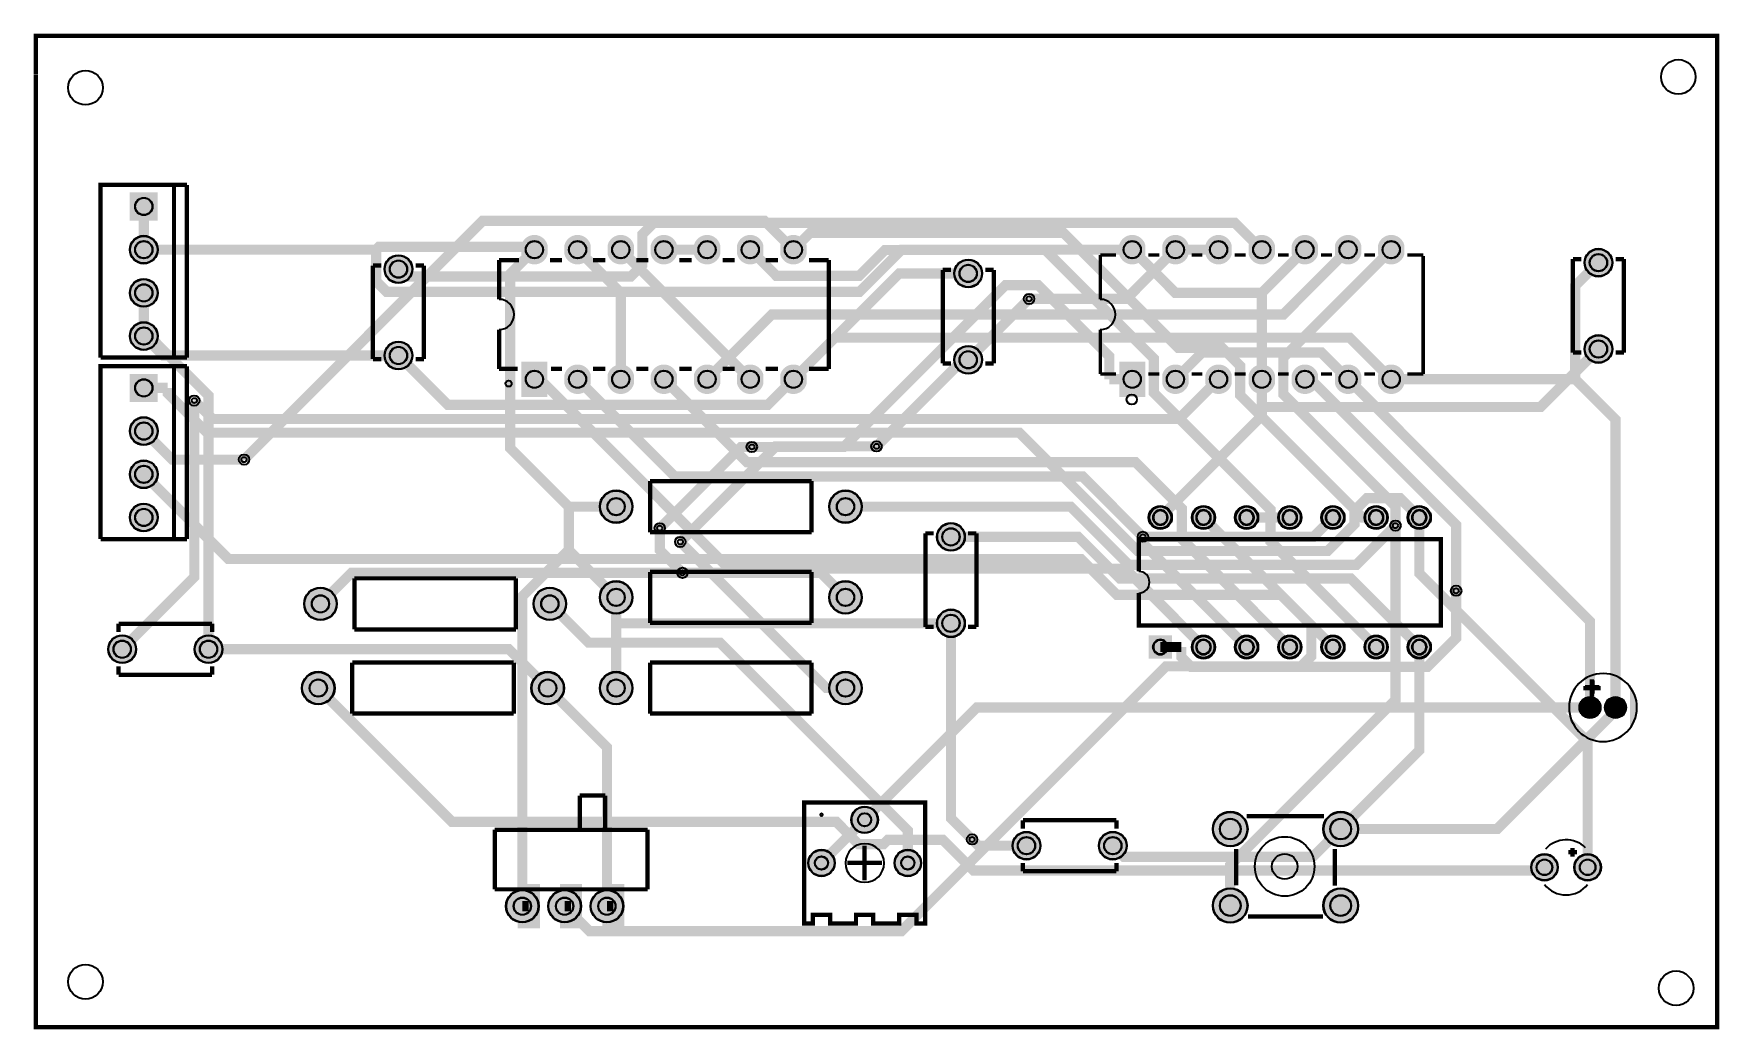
# Model space of a CAD drawing. Header units: millimetres. Extents: x -5.3 to 93.9, y -3.8 to 54.7.
import ezdxf

# ---------------------------------------------------------------- set-up
doc = ezdxf.new("R2010")
doc.units = ezdxf.units.MM
for name, color, linetype, true_color in [('BoardOutLine', 7, 'Continuous', 0xff00ff), ('BottomLayer', 7, 'Continuous', 0x0000ff), ('BottomSolderMaskLayer', 7, 'Continuous', 0xaa00ff), ('Document', 7, 'Continuous', 0xffffff), ('Hole', 7, 'Continuous', 0x222222), ('Multi-Layer', 7, 'Continuous', 0xc0c0c0), ('TopLayer', 7, 'Continuous', 0xff0000), ('TopPasteMaskLayer', 7, 'Continuous', 0x808080), ('TopSilkLayer', 7, 'Continuous', 0xffcc00), ('TopSolderMaskLayer', 7, 'Continuous', 0x800080)]:
    doc.layers.add(name, color=color, linetype=linetype, true_color=true_color)

msp = doc.modelspace()

# ---------------------------------------------------------------- hatches: boundary and pattern name
at = {"layer": 'BottomSolderMaskLayer'}
for points in [[(1.9683983999999555, 45.40239840000004), (1.9683983999999555, 43.75160160000007), (0.31760159999998905, 43.75160160000007), (0.31760159999998905, 45.40239840000004)], [(0.31760160000002924, 42.037000000000035, 1), (1.968398400000029, 42.037000000000035, 1)], [(24.905398499999997, 41.77853383333331, -0.7853981633974483), (23.354601499999994, 41.77853383333331), (23.354601499999994, 42.295466166666756, -0.7853981633974483), (24.905398499999997, 42.295466166666756)], [(27.44539849999996, 41.77853383333331, -0.7853981633974483), (25.894601499999958, 41.77853383333331), (25.894601499999958, 42.295466166666756, -0.7853981633974483), (27.44539849999996, 42.295466166666756)], [(29.985398499999924, 41.77853383333331, -0.7853981633974483), (28.43460149999992, 41.77853383333331), (28.43460149999992, 42.295466166666756, -0.7853981633974483), (29.985398499999924, 42.295466166666756)], [(32.52539849999989, 41.77853383333331, -0.7853981633974483), (30.974601499999885, 41.77853383333331), (30.974601499999885, 42.295466166666756, -0.7853981633974483), (32.52539849999989, 42.295466166666756)], [(35.06539850000008, 41.77853383333331, -0.7853981633974483), (33.514601500000076, 41.77853383333331), (33.514601500000076, 42.295466166666756, -0.7853981633974483), (35.06539850000008, 42.295466166666756)], [(37.60539850000004, 41.77853383333331, -0.7853981633974483), (36.05460150000004, 41.77853383333331), (36.05460150000004, 42.295466166666756, -0.7853981633974483), (37.60539850000004, 42.295466166666756)], [(40.145398500000006, 41.77853383333331, -0.7853981633974483), (38.5946015, 41.77853383333331), (38.5946015, 42.295466166666756, -0.7853981633974483), (40.145398500000006, 42.295466166666756)], [(60.084398500000084, 41.77853383333331, -0.7853981633974483), (58.53360150000008, 41.77853383333331), (58.53360150000008, 42.295466166666756, -0.7853981633974483), (60.084398500000084, 42.295466166666756)], [(62.62439850000005, 41.77853383333331, -0.7853981633974483), (61.073601500000045, 41.77853383333331), (61.073601500000045, 42.295466166666756, -0.7853981633974483), (62.62439850000005, 42.295466166666756)], [(65.1643985, 41.77853383333331, -0.7853981633974483), (63.61360150000001, 41.77853383333331), (63.61360150000001, 42.295466166666756, -0.7853981633974483), (65.1643985, 42.295466166666756)], [(67.70439849999997, 41.77853383333331, -0.7853981633974483), (66.15360149999998, 41.77853383333331), (66.15360149999998, 42.295466166666756, -0.7853981633974483), (67.70439849999997, 42.295466166666756)], [(70.24439849999993, 41.77853383333331, -0.7853981633974483), (68.69360149999994, 41.77853383333331), (68.69360149999994, 42.295466166666756, -0.7853981633974483), (70.24439849999993, 42.295466166666756)], [(72.7843984999999, 41.77853383333331, -0.7853981633974483), (71.2336014999999, 41.77853383333331), (71.2336014999999, 42.295466166666756, -0.7853981633974483), (72.7843984999999, 42.295466166666756)], [(75.32439849999986, 41.77853383333331, -0.7853981633974483), (73.77360149999987, 41.77853383333331), (73.77360149999987, 42.295466166666756, -0.7853981633974483), (75.32439849999986, 42.295466166666756)], [(15.30360160000002, 40.894000000000005, 1), (16.95439840000002, 40.894000000000005, 1)], [(85.91560159999987, 41.27500000000009, 1), (87.56639839999987, 41.27500000000009, 1)], [(48.83160160000004, 40.6400000000001, 1), (50.48239840000004, 40.6400000000001, 1)], [(0.31760160000002924, 39.49700000000007, 1), (1.968398400000029, 39.49700000000007, 1)], [(0.31760160000002924, 36.956999999999994, 1), (1.968398400000029, 36.956999999999994, 1)], [(85.91560159999987, 36.19500000000005, 1), (87.56639839999987, 36.19500000000005, 1)], [(15.30360160000002, 35.81400000000008, 1), (16.95439840000002, 35.81400000000008, 1)], [(48.83160160000004, 35.56000000000006, 1), (50.48239840000004, 35.56000000000006, 1)], [(1.9683983999999555, 34.73439840000003), (1.9683983999999555, 33.083601600000065), (0.31760159999998905, 33.083601600000065), (0.31760159999998905, 34.73439840000003)], [(23.360938477419154, 33.383135333333485), (23.360938477419154, 35.45086466666669), (24.89906152258061, 35.45086466666669), (24.89906152258061, 33.383135333333485)], [(27.44539849999996, 34.15853383333331, -0.7853981633974483), (25.894601499999958, 34.15853383333331), (25.894601499999958, 34.675466166666865, -0.7853981633974483), (27.44539849999996, 34.675466166666865)], [(29.985398499999924, 34.15853383333331, -0.7853981633974483), (28.43460149999992, 34.15853383333331), (28.43460149999992, 34.675466166666865, -0.7853981633974483), (29.985398499999924, 34.675466166666865)], [(32.52539849999989, 34.15853383333331, -0.7853981633974483), (30.974601499999885, 34.15853383333331), (30.974601499999885, 34.675466166666865, -0.7853981633974483), (32.52539849999989, 34.675466166666865)], [(35.06539850000008, 34.15853383333331, -0.7853981633974483), (33.514601500000076, 34.15853383333331), (33.514601500000076, 34.675466166666865, -0.7853981633974483), (35.06539850000008, 34.675466166666865)], [(37.60539850000004, 34.15853383333331, -0.7853981633974483), (36.05460150000004, 34.15853383333331), (36.05460150000004, 34.675466166666865, -0.7853981633974483), (37.60539850000004, 34.675466166666865)], [(40.145398500000006, 34.15853383333331, -0.7853981633974483), (38.5946015, 34.15853383333331), (38.5946015, 34.675466166666865, -0.7853981633974483), (40.145398500000006, 34.675466166666865)], [(58.53993847741924, 33.383135333333485), (58.53993847741924, 35.45086466666669), (60.0780615225807, 35.45086466666669), (60.0780615225807, 33.383135333333485)], [(62.62439850000005, 34.15853383333331, -0.7853981633974483), (61.073601500000045, 34.15853383333331), (61.073601500000045, 34.675466166666865, -0.7853981633974483), (62.62439850000005, 34.675466166666865)], [(65.1643985, 34.15853383333331, -0.7853981633974483), (63.61360150000001, 34.15853383333331), (63.61360150000001, 34.675466166666865, -0.7853981633974483), (65.1643985, 34.675466166666865)], [(67.70439849999997, 34.15853383333331, -0.7853981633974483), (66.15360149999998, 34.15853383333331), (66.15360149999998, 34.675466166666865, -0.7853981633974483), (67.70439849999997, 34.675466166666865)], [(70.24439849999993, 34.15853383333331, -0.7853981633974483), (68.69360149999994, 34.15853383333331), (68.69360149999994, 34.675466166666865, -0.7853981633974483), (70.24439849999993, 34.675466166666865)], [(72.7843984999999, 34.15853383333331, -0.7853981633974483), (71.2336014999999, 34.15853383333331), (71.2336014999999, 34.675466166666865, -0.7853981633974483), (72.7843984999999, 34.675466166666865)], [(75.32439849999986, 34.15853383333331, -0.7853981633974483), (73.77360149999987, 34.15853383333331), (73.77360149999987, 34.675466166666865, -0.7853981633974483), (75.32439849999986, 34.675466166666865)], [(0.31760160000002924, 31.369000000000028, 1), (1.968398400000029, 31.369000000000028, 1)], [(0.31760160000002924, 28.829000000000065, 1), (1.968398400000029, 28.829000000000065, 1)], [(27.97174999999991, 26.924000000000092, 1), (29.90214999999991, 26.924000000000092, 1)], [(41.47184999999988, 26.924000000000092, 1), (43.40224999999989, 26.924000000000092, 1)], [(0.31760160000002924, 26.2890000000001, 1), (1.968398400000029, 26.2890000000001, 1)], [(60.27419999999992, 26.2890000000001, 1), (61.64579999999992, 26.2890000000001, 1)], [(62.814199999999886, 26.2890000000001, 1), (64.18579999999989, 26.2890000000001, 1)], [(65.35420000000008, 26.2890000000001, 1), (66.72580000000008, 26.2890000000001, 1)], [(67.89420000000004, 26.2890000000001, 1), (69.26580000000004, 26.2890000000001, 1)], [(70.4342, 26.2890000000001, 1), (71.8058, 26.2890000000001, 1)], [(72.97419999999997, 26.2890000000001, 1), (74.34579999999997, 26.2890000000001, 1)], [(75.51419999999993, 26.2890000000001, 1), (76.88579999999993, 26.2890000000001, 1)], [(47.815601599999965, 25.146000000000072, 1), (49.46639839999996, 25.146000000000072, 1)], [(10.572750000000024, 21.20900000000006, 1), (12.503150000000023, 21.20900000000006, 1)], [(24.07285, 21.20900000000006, 1), (26.003249999999998, 21.20900000000006, 1)], [(27.97174999999991, 21.590000000000032, 1), (29.90214999999991, 21.590000000000032, 1)], [(41.47184999999988, 21.590000000000032, 1), (43.40224999999989, 21.590000000000032, 1)], [(47.815601599999965, 20.06600000000003, 1), (49.46639839999996, 20.06600000000003, 1)], [(-0.9523984000000663, 18.54200000000003, 1), (0.6983983999999335, 18.54200000000003, 1)], [(4.127601599999861, 18.54200000000003, 1), (5.778398399999861, 18.54200000000003, 1)], [(60.27419999999995, 17.983200000000124), (60.27419999999995, 19.354799999999955), (61.645799999999895, 19.354799999999955), (61.645799999999895, 17.983200000000124)], [(62.814199999999886, 18.669000000000096, 1), (64.18579999999989, 18.669000000000096, 1)], [(65.35420000000008, 18.669000000000096, 1), (66.72580000000008, 18.669000000000096, 1)], [(67.89420000000004, 18.669000000000096, 1), (69.26580000000004, 18.669000000000096, 1)], [(70.4342, 18.669000000000096, 1), (71.8058, 18.669000000000096, 1)], [(72.97419999999997, 18.669000000000096, 1), (74.34579999999997, 18.669000000000096, 1)], [(75.51419999999993, 18.669000000000096, 1), (76.88579999999993, 18.669000000000096, 1)], [(10.445750000000071, 16.256000000000085, 1), (12.37615000000007, 16.256000000000085, 1)], [(23.94584999999982, 16.256000000000085, 1), (25.876249999999818, 16.256000000000085, 1)], [(27.97174999999991, 16.256000000000085, 1), (29.90214999999991, 16.256000000000085, 1)], [(41.47184999999988, 16.256000000000085, 1), (43.40224999999989, 16.256000000000085, 1)], [(85.61953919999993, 15.113000000000056, 1), (86.87033679999993, 15.113000000000056, 1)], [(87.11966320000008, 15.113000000000056, 1), (88.37046080000007, 15.113000000000056, 1)], [(42.77360000000004, 8.509000000000015, 1), (44.348400000000034, 8.509000000000015, 1)], [(64.05067199999996, 7.96493200000009, 1), (66.10146799999995, 7.96493200000009, 1)], [(70.55053200000009, 7.96493200000009, 1), (72.60132800000008, 7.96493200000009, 1)], [(52.2606015999999, 6.985000000000014, 1), (53.9113983999999, 6.985000000000014, 1)], [(57.340601600000056, 6.985000000000014, 1), (58.99139840000005, 6.985000000000014, 1)], [(40.233600000000074, 5.969000000000051, 1), (41.80840000000007, 5.969000000000051, 1)], [(45.3136, 5.969000000000051, 1), (46.8884, 5.969000000000051, 1)], [(82.77859999999991, 5.715000000000032, 1), (84.35339999999992, 5.715000000000032, 1)], [(85.31859999999988, 5.715000000000032, 1), (86.89339999999989, 5.715000000000032, 1)], [(22.453600000000034, 3.4290000000000873, 1), (24.384000000000032, 3.4290000000000873, 1)], [(24.942800000000016, 3.4290000000000873, 1), (26.873200000000015, 3.4290000000000873, 1)], [(27.432, 3.4290000000000873, 1), (29.362399999999997, 3.4290000000000873, 1)], [(64.05067199999996, 3.465067999999974, 1), (66.10146799999995, 3.465067999999974, 1)], [(70.55053200000009, 3.465067999999974, 1), (72.60132800000008, 3.465067999999974, 1)]]:
    msp.add_hatch(color=256, dxfattribs=at).paths.add_polyline_path(points)
at = {"layer": 'Document'}
for points in [[(85.85199999999998, 16.38297460000001), (86.23300000000006, 16.38297460000001), (86.86800000000005, 16.38297460000001), (86.86800000000005, 16.128974599999992), (85.85199999999998, 16.128974599999992)], [(86.23300000000006, 15.748000000000047), (86.23297459999992, 16.128974599999992), (86.23300000000006, 16.763974599999983), (86.48699999999997, 16.763974599999983), (86.48699999999997, 15.748000000000047)], [(88.64600000000007, 16.12900000000002), (88.68322548616459, 16.090203158766712), (88.71881589575071, 16.049901118429034), (88.75271042324573, 16.00816273422754), (88.78485116051877, 15.965059315367512), (88.81518319575491, 15.920664503189528), (88.84365470727028, 15.875054145353829), (88.8702170520495, 15.828306166256198), (88.89482484885127, 15.780500433896464), (88.91743605573981, 15.731718623424513), (88.9380120419147, 15.682044077600722), (88.95651765370997, 15.631561664406036), (88.97292127465323, 15.580357632046912), (88.98719487948131, 15.528519461601832), (88.9993140820228, 15.476135717561988), (89.0092581768589, 15.42329589651979), (89.01701017469998, 15.370090274266659), (89.02255683141095, 15.316609751557735), (89.02588867063821, 15.262945698810654), (89.02699999999993, 15.209189800000104), (89.02699999999993, 14.98599999999999), (89.02699999999993, 14.889810200032684), (89.02588867063957, 14.836054301222134), (89.02255683141368, 14.78239024847494), (89.01701017470407, 14.728909725766016), (89.00925817686436, 14.675704103512544), (88.99931408202963, 14.622864282470232), (88.9871948794895, 14.570480538430047), (88.97292127466255, 14.518642367984626), (88.95651765372065, 14.467438335625047), (88.93801204192675, 14.416955922429906), (88.917436055753, 14.36728137660566), (88.8948248488656, 14.318499566133028), (88.87021705206519, 14.270693833772611), (88.8436547072871, 14.223945854674412), (88.81518319577287, 14.178335496837917), (88.7848511605381, 14.133940684659251), (88.75271042326597, 14.090837265798427), (88.71881589577163, 14.049098881596024), (88.68322548618687, 14.00879684125755), (88.64600000002304, 13.970000000023106)]]:
    msp.add_hatch(color=256, dxfattribs=at).paths.add_polyline_path(points)
at = {"layer": 'Multi-Layer'}
for points in [[(1.9429984000000786, 45.37699840000005), (1.9429984000000786, 43.77700159999995), (0.3430015999999796, 43.77700159999995), (0.3430015999999796, 45.37699840000005)], [(0.3430016000000291, 42.037000000000035, 1), (1.942998400000029, 42.037000000000035, 1)], [(24.879998499999996, 41.78700049999998, -0.7853981633974483), (23.380001499999995, 41.78700049999998), (23.380001499999995, 42.286999500000206, -0.7853981633974483), (24.879998499999996, 42.286999500000206)], [(27.41999849999996, 41.78700049999998, -0.7853981633974483), (25.92000149999996, 41.78700049999998), (25.92000149999996, 42.286999500000206, -0.7853981633974483), (27.41999849999996, 42.286999500000206)], [(29.959998499999923, 41.78700049999998, -0.7853981633974483), (28.460001499999922, 41.78700049999998), (28.460001499999922, 42.286999500000206, -0.7853981633974483), (29.959998499999923, 42.286999500000206)], [(32.49999849999988, 41.78700049999998, -0.7853981633974483), (31.000001499999886, 41.78700049999998), (31.000001499999886, 42.286999500000206, -0.7853981633974483), (32.49999849999988, 42.286999500000206)], [(35.039998500000074, 41.78700049999998, -0.7853981633974483), (33.54000150000008, 41.78700049999998), (33.54000150000008, 42.286999500000206, -0.7853981633974483), (35.039998500000074, 42.286999500000206)], [(37.57999850000004, 41.78700049999998, -0.7853981633974483), (36.080001500000044, 41.78700049999998), (36.080001500000044, 42.286999500000206, -0.7853981633974483), (37.57999850000004, 42.286999500000206)], [(40.1199985, 41.78700049999998, -0.7853981633974483), (38.62000150000001, 41.78700049999998), (38.62000150000001, 42.286999500000206, -0.7853981633974483), (40.1199985, 42.286999500000206)], [(60.05899850000008, 41.78700049999998, -0.7853981633974483), (58.559001500000086, 41.78700049999998), (58.559001500000086, 42.286999500000206, -0.7853981633974483), (60.05899850000008, 42.286999500000206)], [(62.59899850000004, 41.78700049999998, -0.7853981633974483), (61.09900150000005, 41.78700049999998), (61.09900150000005, 42.286999500000206, -0.7853981633974483), (62.59899850000004, 42.286999500000206)], [(65.13899850000001, 41.78700049999998, -0.7853981633974483), (63.63900150000001, 41.78700049999998), (63.63900150000001, 42.286999500000206, -0.7853981633974483), (65.13899850000001, 42.286999500000206)], [(67.67899849999998, 41.78700049999998, -0.7853981633974483), (66.17900149999997, 41.78700049999998), (66.17900149999997, 42.286999500000206, -0.7853981633974483), (67.67899849999998, 42.286999500000206)], [(70.21899849999994, 41.78700049999998, -0.7853981633974483), (68.71900149999993, 41.78700049999998), (68.71900149999993, 42.286999500000206, -0.7853981633974483), (70.21899849999994, 42.286999500000206)], [(72.7589984999999, 41.78700049999998, -0.7853981633974483), (71.2590014999999, 41.78700049999998), (71.2590014999999, 42.286999500000206, -0.7853981633974483), (72.7589984999999, 42.286999500000206)], [(75.29899849999987, 41.78700049999998, -0.7853981633974483), (73.79900149999986, 41.78700049999998), (73.79900149999986, 42.286999500000206, -0.7853981633974483), (75.29899849999987, 42.286999500000206)], [(15.32900160000002, 40.894000000000005, 1), (16.92899840000002, 40.894000000000005, 1)], [(85.94100159999986, 41.27500000000009, 1), (87.54099839999988, 41.27500000000009, 1)], [(48.85700160000004, 40.6400000000001, 1), (50.45699840000004, 40.6400000000001, 1)], [(0.3430016000000291, 39.49700000000007, 1), (1.942998400000029, 39.49700000000007, 1)], [(0.3430016000000291, 36.956999999999994, 1), (1.942998400000029, 36.956999999999994, 1)], [(85.94100159999986, 36.19500000000005, 1), (87.54099839999988, 36.19500000000005, 1)], [(15.32900160000002, 35.81400000000008, 1), (16.92899840000002, 35.81400000000008, 1)], [(48.85700160000004, 35.56000000000006, 1), (50.45699840000004, 35.56000000000006, 1)], [(23.37998879999998, 33.417002000000025), (23.37998879999998, 35.416998000000035), (24.880011200000013, 35.416998000000035), (24.880011200000013, 33.417002000000025)], [(27.41999849999996, 34.16700049999997, -0.7853981633974483), (25.92000149999996, 34.16700049999997), (25.92000149999996, 34.6669995000002, -0.7853981633974483), (27.41999849999996, 34.6669995000002)], [(29.959998499999923, 34.16700049999997, -0.7853981633974483), (28.460001499999922, 34.16700049999997), (28.460001499999922, 34.6669995000002, -0.7853981633974483), (29.959998499999923, 34.6669995000002)], [(32.49999849999988, 34.16700049999997, -0.7853981633974483), (31.000001499999886, 34.16700049999997), (31.000001499999886, 34.6669995000002, -0.7853981633974483), (32.49999849999988, 34.6669995000002)], [(35.039998500000074, 34.16700049999997, -0.7853981633974483), (33.54000150000008, 34.16700049999997), (33.54000150000008, 34.6669995000002, -0.7853981633974483), (35.039998500000074, 34.6669995000002)], [(37.57999850000004, 34.16700049999997, -0.7853981633974483), (36.080001500000044, 34.16700049999997), (36.080001500000044, 34.6669995000002, -0.7853981633974483), (37.57999850000004, 34.6669995000002)], [(40.1199985, 34.16700049999997, -0.7853981633974483), (38.62000150000001, 34.16700049999997), (38.62000150000001, 34.6669995000002, -0.7853981633974483), (40.1199985, 34.6669995000002)], [(58.558988800000066, 33.417002000000025), (58.558988800000066, 35.416998000000035), (60.05901119999987, 35.416998000000035), (60.05901119999987, 33.417002000000025)], [(62.59899850000004, 34.16700049999997, -0.7853981633974483), (61.09900150000005, 34.16700049999997), (61.09900150000005, 34.6669995000002, -0.7853981633974483), (62.59899850000004, 34.6669995000002)], [(65.13899850000001, 34.16700049999997, -0.7853981633974483), (63.63900150000001, 34.16700049999997), (63.63900150000001, 34.6669995000002, -0.7853981633974483), (65.13899850000001, 34.6669995000002)], [(67.67899849999998, 34.16700049999997, -0.7853981633974483), (66.17900149999997, 34.16700049999997), (66.17900149999997, 34.6669995000002, -0.7853981633974483), (67.67899849999998, 34.6669995000002)], [(70.21899849999994, 34.16700049999997, -0.7853981633974483), (68.71900149999993, 34.16700049999997), (68.71900149999993, 34.6669995000002, -0.7853981633974483), (70.21899849999994, 34.6669995000002)], [(72.7589984999999, 34.16700049999997, -0.7853981633974483), (71.2590014999999, 34.16700049999997), (71.2590014999999, 34.6669995000002, -0.7853981633974483), (72.7589984999999, 34.6669995000002)], [(75.29899849999987, 34.16700049999997, -0.7853981633974483), (73.79900149999986, 34.16700049999997), (73.79900149999986, 34.6669995000002, -0.7853981633974483), (75.29899849999987, 34.6669995000002)], [(1.9429984000000786, 34.70899840000004), (1.9429984000000786, 33.10900159999994), (0.3430015999999796, 33.10900159999994), (0.3430015999999796, 34.70899840000004)], [(0.3430016000000291, 31.369000000000028, 1), (1.942998400000029, 31.369000000000028, 1)], [(0.3430016000000291, 28.829000000000065, 1), (1.942998400000029, 28.829000000000065, 1)], [(27.99714999999991, 26.924000000000092, 1), (29.876749999999912, 26.924000000000092, 1)], [(41.49724999999989, 26.924000000000092, 1), (43.376849999999884, 26.924000000000092, 1)], [(0.3430016000000291, 26.2890000000001, 1), (1.942998400000029, 26.2890000000001, 1)], [(60.324999999999925, 26.2890000000001, 1), (61.59499999999992, 26.2890000000001, 1)], [(62.86499999999989, 26.2890000000001, 1), (64.13499999999989, 26.2890000000001, 1)], [(65.40500000000007, 26.2890000000001, 1), (66.67500000000008, 26.2890000000001, 1)], [(67.94500000000004, 26.2890000000001, 1), (69.21500000000005, 26.2890000000001, 1)], [(70.485, 26.2890000000001, 1), (71.75500000000001, 26.2890000000001, 1)], [(73.02499999999996, 26.2890000000001, 1), (74.29499999999997, 26.2890000000001, 1)], [(75.56499999999993, 26.2890000000001, 1), (76.83499999999994, 26.2890000000001, 1)], [(47.84100159999996, 25.146000000000072, 1), (49.44099839999996, 25.146000000000072, 1)], [(10.598150000000023, 21.20900000000006, 1), (12.477750000000023, 21.20900000000006, 1)], [(24.098249999999997, 21.20900000000006, 1), (25.97785, 21.20900000000006, 1)], [(27.99714999999991, 21.590000000000032, 1), (29.876749999999912, 21.590000000000032, 1)], [(41.49724999999989, 21.590000000000032, 1), (43.376849999999884, 21.590000000000032, 1)], [(47.84100159999996, 20.06600000000003, 1), (49.44099839999996, 20.06600000000003, 1)], [(-0.9269984000000664, 18.54200000000003, 1), (0.6729983999999336, 18.54200000000003, 1)], [(4.153001599999861, 18.54200000000003, 1), (5.752998399999861, 18.54200000000003, 1)], [(60.32499999999993, 18.033999999999992), (60.32499999999993, 19.304000000000087), (61.594999999999914, 19.304000000000087), (61.594999999999914, 18.033999999999992)], [(62.86499999999989, 18.669000000000096, 1), (64.13499999999989, 18.669000000000096, 1)], [(65.40500000000007, 18.669000000000096, 1), (66.67500000000008, 18.669000000000096, 1)], [(67.94500000000004, 18.669000000000096, 1), (69.21500000000005, 18.669000000000096, 1)], [(70.485, 18.669000000000096, 1), (71.75500000000001, 18.669000000000096, 1)], [(73.02499999999996, 18.669000000000096, 1), (74.29499999999997, 18.669000000000096, 1)], [(75.56499999999993, 18.669000000000096, 1), (76.83499999999994, 18.669000000000096, 1)], [(10.47115000000007, 16.256000000000085, 1), (12.35075000000007, 16.256000000000085, 1)], [(23.971249999999817, 16.256000000000085, 1), (25.85084999999982, 16.256000000000085, 1)], [(27.99714999999991, 16.256000000000085, 1), (29.876749999999912, 16.256000000000085, 1)], [(41.49724999999989, 16.256000000000085, 1), (43.376849999999884, 16.256000000000085, 1)], [(85.64493919999994, 15.113000000000056, 1), (86.84493679999993, 15.113000000000056, 1)], [(87.14506320000008, 15.113000000000056, 1), (88.34506080000007, 15.113000000000056, 1)], [(42.799000000000035, 8.509000000000015, 1), (44.323000000000036, 8.509000000000015, 1)], [(64.07607199999995, 7.96493200000009, 1), (66.07606799999996, 7.96493200000009, 1)], [(70.57593200000008, 7.96493200000009, 1), (72.57592800000009, 7.96493200000009, 1)], [(52.2860015999999, 6.985000000000014, 1), (53.8859983999999, 6.985000000000014, 1)], [(57.366001600000054, 6.985000000000014, 1), (58.96599840000005, 6.985000000000014, 1)], [(40.25900000000007, 5.969000000000051, 1), (41.78300000000007, 5.969000000000051, 1)], [(45.339, 5.969000000000051, 1), (46.863, 5.969000000000051, 1)], [(82.80399999999992, 5.715000000000032, 1), (84.32799999999992, 5.715000000000032, 1)], [(85.34399999999988, 5.715000000000032, 1), (86.86799999999988, 5.715000000000032, 1)], [(64.07607199999995, 3.465067999999974, 1), (66.07606799999996, 3.465067999999974, 1)], [(70.57593200000008, 3.465067999999974, 1), (72.57592800000009, 3.465067999999974, 1)]]:
    msp.add_hatch(color=256, dxfattribs=at).paths.add_polyline_path(points)
at = {"layer": 'TopLayer'}
for points in [[(24.399240000000077, 2.179320000000075), (23.200359999999932, 2.179320000000075), (23.200359999999932, 4.678680000000099), (24.399240000000077, 4.678680000000099)], [(26.888439999999832, 2.179320000000075), (25.689560000000142, 2.179320000000075), (25.689560000000142, 4.678680000000099), (26.888439999999832, 4.678680000000099)], [(29.377640000000042, 2.179320000000075), (28.178759999999897, 2.179320000000075), (28.178759999999897, 4.678680000000099), (29.377640000000042, 4.678680000000099)]]:
    msp.add_hatch(color=256, dxfattribs=at).paths.add_polyline_path(points)
at = {"layer": 'TopPasteMaskLayer'}
for points in [[(24.399240000000077, 2.179320000000075), (23.200359999999932, 2.179320000000075), (23.200359999999932, 4.678680000000099), (24.399240000000077, 4.678680000000099)], [(26.888439999999832, 2.179320000000075), (25.689560000000142, 2.179320000000075), (25.689560000000142, 4.678680000000099), (26.888439999999832, 4.678680000000099)], [(29.377640000000042, 2.179320000000075), (28.178759999999897, 2.179320000000075), (28.178759999999897, 4.678680000000099), (29.377640000000042, 4.678680000000099)]]:
    msp.add_hatch(color=256, dxfattribs=at).paths.add_polyline_path(points)
at = {"layer": 'TopSilkLayer'}
msp.add_hatch(color=256, dxfattribs=at).paths.add_polyline_path([(88.59494600000005, 13.913103999999976), (88.63495511468784, 13.959289401973365), (88.67337145811473, 14.006807873868865), (88.71015064466053, 14.055604513615776), (88.74525018025054, 14.10562294236854), (88.77862951145164, 14.156805369647145), (88.81025007232631, 14.209092660105966), (88.84007532899193, 14.26242440185888), (88.86807082183111, 14.316738976277179), (88.89420420530644, 14.371973629183572), (88.91844528533068, 14.428064543356982), (88.94076605415364, 14.484946912266082), (88.96114072272132, 14.542555014945378), (88.97954575047277, 14.600822291928466), (88.99595987253781, 14.659681422149674), (89.01036412430574, 14.719064400725642), (89.02274186333887, 14.778902617527137), (89.03307878859789, 14.83912693645027), (89.04136295696696, 14.899667775294688), (89.04758479705322, 14.960455186158356), (89.05173712024327, 15.021418936253667), (89.05381512901033, 15.082488589053696), (89.05381642245663, 15.14359358567333), (89.05174099908834, 15.204663326391483), (89.04759125681505, 15.265627252221634), (89.04137199018226, 15.3264149264337), (89.03309038482928, 15.386956115935845), (89.02275600918881, 15.447180872420859), (89.01038080343062, 15.507019613182933), (88.99597906566635, 15.566403201512685), (88.97956743542966, 15.625263026576476), (88.96116487445227, 15.683531082688205), (88.94079264475397, 15.741140047881686), (88.91847428407812, 15.798023361694277), (88.89423557869611, 15.854115302068635), (88.86810453361511, 15.909351061287907), (88.84011134021978, 15.963666820852609), (88.81028834139136, 16.01699982521609), (88.77866999413857, 16.069288454291154), (88.74529282978631, 16.120472294644856), (88.71019541176827, 16.170492209299255), (88.67341829107124, 16.21929040605687), (88.63500395938343, 16.266810504273735), (88.5949968000001, 16.312997600000017)])
at = {"layer": 'TopSolderMaskLayer'}
for points in [[(1.9683983999999555, 45.40239840000004), (1.9683983999999555, 43.75160160000007), (0.31760159999998905, 43.75160160000007), (0.31760159999998905, 45.40239840000004)], [(0.31760160000002924, 42.037000000000035, 1), (1.968398400000029, 42.037000000000035, 1)], [(24.905398499999997, 41.77853383333331, -0.7853981633974483), (23.354601499999994, 41.77853383333331), (23.354601499999994, 42.295466166666756, -0.7853981633974483), (24.905398499999997, 42.295466166666756)], [(27.44539849999996, 41.77853383333331, -0.7853981633974483), (25.894601499999958, 41.77853383333331), (25.894601499999958, 42.295466166666756, -0.7853981633974483), (27.44539849999996, 42.295466166666756)], [(29.985398499999924, 41.77853383333331, -0.7853981633974483), (28.43460149999992, 41.77853383333331), (28.43460149999992, 42.295466166666756, -0.7853981633974483), (29.985398499999924, 42.295466166666756)], [(32.52539849999989, 41.77853383333331, -0.7853981633974483), (30.974601499999885, 41.77853383333331), (30.974601499999885, 42.295466166666756, -0.7853981633974483), (32.52539849999989, 42.295466166666756)], [(35.06539850000008, 41.77853383333331, -0.7853981633974483), (33.514601500000076, 41.77853383333331), (33.514601500000076, 42.295466166666756, -0.7853981633974483), (35.06539850000008, 42.295466166666756)], [(37.60539850000004, 41.77853383333331, -0.7853981633974483), (36.05460150000004, 41.77853383333331), (36.05460150000004, 42.295466166666756, -0.7853981633974483), (37.60539850000004, 42.295466166666756)], [(40.145398500000006, 41.77853383333331, -0.7853981633974483), (38.5946015, 41.77853383333331), (38.5946015, 42.295466166666756, -0.7853981633974483), (40.145398500000006, 42.295466166666756)], [(60.084398500000084, 41.77853383333331, -0.7853981633974483), (58.53360150000008, 41.77853383333331), (58.53360150000008, 42.295466166666756, -0.7853981633974483), (60.084398500000084, 42.295466166666756)], [(62.62439850000005, 41.77853383333331, -0.7853981633974483), (61.073601500000045, 41.77853383333331), (61.073601500000045, 42.295466166666756, -0.7853981633974483), (62.62439850000005, 42.295466166666756)], [(65.1643985, 41.77853383333331, -0.7853981633974483), (63.61360150000001, 41.77853383333331), (63.61360150000001, 42.295466166666756, -0.7853981633974483), (65.1643985, 42.295466166666756)], [(67.70439849999997, 41.77853383333331, -0.7853981633974483), (66.15360149999998, 41.77853383333331), (66.15360149999998, 42.295466166666756, -0.7853981633974483), (67.70439849999997, 42.295466166666756)], [(70.24439849999993, 41.77853383333331, -0.7853981633974483), (68.69360149999994, 41.77853383333331), (68.69360149999994, 42.295466166666756, -0.7853981633974483), (70.24439849999993, 42.295466166666756)], [(72.7843984999999, 41.77853383333331, -0.7853981633974483), (71.2336014999999, 41.77853383333331), (71.2336014999999, 42.295466166666756, -0.7853981633974483), (72.7843984999999, 42.295466166666756)], [(75.32439849999986, 41.77853383333331, -0.7853981633974483), (73.77360149999987, 41.77853383333331), (73.77360149999987, 42.295466166666756, -0.7853981633974483), (75.32439849999986, 42.295466166666756)], [(15.30360160000002, 40.894000000000005, 1), (16.95439840000002, 40.894000000000005, 1)], [(85.91560159999987, 41.27500000000009, 1), (87.56639839999987, 41.27500000000009, 1)], [(48.83160160000004, 40.6400000000001, 1), (50.48239840000004, 40.6400000000001, 1)], [(0.31760160000002924, 39.49700000000007, 1), (1.968398400000029, 39.49700000000007, 1)], [(0.31760160000002924, 36.956999999999994, 1), (1.968398400000029, 36.956999999999994, 1)], [(85.91560159999987, 36.19500000000005, 1), (87.56639839999987, 36.19500000000005, 1)], [(15.30360160000002, 35.81400000000008, 1), (16.95439840000002, 35.81400000000008, 1)], [(48.83160160000004, 35.56000000000006, 1), (50.48239840000004, 35.56000000000006, 1)], [(1.9683983999999555, 34.73439840000003), (1.9683983999999555, 33.083601600000065), (0.31760159999998905, 33.083601600000065), (0.31760159999998905, 34.73439840000003)], [(23.360938477419154, 33.383135333333485), (23.360938477419154, 35.45086466666669), (24.89906152258061, 35.45086466666669), (24.89906152258061, 33.383135333333485)], [(27.44539849999996, 34.15853383333331, -0.7853981633974483), (25.894601499999958, 34.15853383333331), (25.894601499999958, 34.675466166666865, -0.7853981633974483), (27.44539849999996, 34.675466166666865)], [(29.985398499999924, 34.15853383333331, -0.7853981633974483), (28.43460149999992, 34.15853383333331), (28.43460149999992, 34.675466166666865, -0.7853981633974483), (29.985398499999924, 34.675466166666865)], [(32.52539849999989, 34.15853383333331, -0.7853981633974483), (30.974601499999885, 34.15853383333331), (30.974601499999885, 34.675466166666865, -0.7853981633974483), (32.52539849999989, 34.675466166666865)], [(35.06539850000008, 34.15853383333331, -0.7853981633974483), (33.514601500000076, 34.15853383333331), (33.514601500000076, 34.675466166666865, -0.7853981633974483), (35.06539850000008, 34.675466166666865)], [(37.60539850000004, 34.15853383333331, -0.7853981633974483), (36.05460150000004, 34.15853383333331), (36.05460150000004, 34.675466166666865, -0.7853981633974483), (37.60539850000004, 34.675466166666865)], [(40.145398500000006, 34.15853383333331, -0.7853981633974483), (38.5946015, 34.15853383333331), (38.5946015, 34.675466166666865, -0.7853981633974483), (40.145398500000006, 34.675466166666865)], [(58.53993847741924, 33.383135333333485), (58.53993847741924, 35.45086466666669), (60.0780615225807, 35.45086466666669), (60.0780615225807, 33.383135333333485)], [(62.62439850000005, 34.15853383333331, -0.7853981633974483), (61.073601500000045, 34.15853383333331), (61.073601500000045, 34.675466166666865, -0.7853981633974483), (62.62439850000005, 34.675466166666865)], [(65.1643985, 34.15853383333331, -0.7853981633974483), (63.61360150000001, 34.15853383333331), (63.61360150000001, 34.675466166666865, -0.7853981633974483), (65.1643985, 34.675466166666865)], [(67.70439849999997, 34.15853383333331, -0.7853981633974483), (66.15360149999998, 34.15853383333331), (66.15360149999998, 34.675466166666865, -0.7853981633974483), (67.70439849999997, 34.675466166666865)], [(70.24439849999993, 34.15853383333331, -0.7853981633974483), (68.69360149999994, 34.15853383333331), (68.69360149999994, 34.675466166666865, -0.7853981633974483), (70.24439849999993, 34.675466166666865)], [(72.7843984999999, 34.15853383333331, -0.7853981633974483), (71.2336014999999, 34.15853383333331), (71.2336014999999, 34.675466166666865, -0.7853981633974483), (72.7843984999999, 34.675466166666865)], [(75.32439849999986, 34.15853383333331, -0.7853981633974483), (73.77360149999987, 34.15853383333331), (73.77360149999987, 34.675466166666865, -0.7853981633974483), (75.32439849999986, 34.675466166666865)], [(0.31760160000002924, 31.369000000000028, 1), (1.968398400000029, 31.369000000000028, 1)], [(0.31760160000002924, 28.829000000000065, 1), (1.968398400000029, 28.829000000000065, 1)], [(27.97174999999991, 26.924000000000092, 1), (29.90214999999991, 26.924000000000092, 1)], [(41.47184999999988, 26.924000000000092, 1), (43.40224999999989, 26.924000000000092, 1)], [(0.31760160000002924, 26.2890000000001, 1), (1.968398400000029, 26.2890000000001, 1)], [(60.27419999999992, 26.2890000000001, 1), (61.64579999999992, 26.2890000000001, 1)], [(62.814199999999886, 26.2890000000001, 1), (64.18579999999989, 26.2890000000001, 1)], [(65.35420000000008, 26.2890000000001, 1), (66.72580000000008, 26.2890000000001, 1)], [(67.89420000000004, 26.2890000000001, 1), (69.26580000000004, 26.2890000000001, 1)], [(70.4342, 26.2890000000001, 1), (71.8058, 26.2890000000001, 1)], [(72.97419999999997, 26.2890000000001, 1), (74.34579999999997, 26.2890000000001, 1)], [(75.51419999999993, 26.2890000000001, 1), (76.88579999999993, 26.2890000000001, 1)], [(47.815601599999965, 25.146000000000072, 1), (49.46639839999996, 25.146000000000072, 1)], [(10.572750000000024, 21.20900000000006, 1), (12.503150000000023, 21.20900000000006, 1)], [(24.07285, 21.20900000000006, 1), (26.003249999999998, 21.20900000000006, 1)], [(27.97174999999991, 21.590000000000032, 1), (29.90214999999991, 21.590000000000032, 1)], [(41.47184999999988, 21.590000000000032, 1), (43.40224999999989, 21.590000000000032, 1)], [(47.815601599999965, 20.06600000000003, 1), (49.46639839999996, 20.06600000000003, 1)], [(-0.9523984000000663, 18.54200000000003, 1), (0.6983983999999335, 18.54200000000003, 1)], [(4.127601599999861, 18.54200000000003, 1), (5.778398399999861, 18.54200000000003, 1)], [(60.27419999999995, 17.983200000000124), (60.27419999999995, 19.354799999999955), (61.645799999999895, 19.354799999999955), (61.645799999999895, 17.983200000000124)], [(62.814199999999886, 18.669000000000096, 1), (64.18579999999989, 18.669000000000096, 1)], [(65.35420000000008, 18.669000000000096, 1), (66.72580000000008, 18.669000000000096, 1)], [(67.89420000000004, 18.669000000000096, 1), (69.26580000000004, 18.669000000000096, 1)], [(70.4342, 18.669000000000096, 1), (71.8058, 18.669000000000096, 1)], [(72.97419999999997, 18.669000000000096, 1), (74.34579999999997, 18.669000000000096, 1)], [(75.51419999999993, 18.669000000000096, 1), (76.88579999999993, 18.669000000000096, 1)], [(10.445750000000071, 16.256000000000085, 1), (12.37615000000007, 16.256000000000085, 1)], [(23.94584999999982, 16.256000000000085, 1), (25.876249999999818, 16.256000000000085, 1)], [(27.97174999999991, 16.256000000000085, 1), (29.90214999999991, 16.256000000000085, 1)], [(41.47184999999988, 16.256000000000085, 1), (43.40224999999989, 16.256000000000085, 1)], [(85.61953919999993, 15.113000000000056, 1), (86.87033679999993, 15.113000000000056, 1)], [(87.11966320000008, 15.113000000000056, 1), (88.37046080000007, 15.113000000000056, 1)], [(42.77360000000004, 8.509000000000015, 1), (44.348400000000034, 8.509000000000015, 1)], [(64.05067199999996, 7.96493200000009, 1), (66.10146799999995, 7.96493200000009, 1)], [(70.55053200000009, 7.96493200000009, 1), (72.60132800000008, 7.96493200000009, 1)], [(52.2606015999999, 6.985000000000014, 1), (53.9113983999999, 6.985000000000014, 1)], [(57.340601600000056, 6.985000000000014, 1), (58.99139840000005, 6.985000000000014, 1)], [(40.233600000000074, 5.969000000000051, 1), (41.80840000000007, 5.969000000000051, 1)], [(45.3136, 5.969000000000051, 1), (46.8884, 5.969000000000051, 1)], [(82.77859999999991, 5.715000000000032, 1), (84.35339999999992, 5.715000000000032, 1)], [(85.31859999999988, 5.715000000000032, 1), (86.89339999999989, 5.715000000000032, 1)], [(22.453600000000034, 3.4290000000000873, 1), (24.384000000000032, 3.4290000000000873, 1)], [(24.450040000000058, 2.128520000000094), (23.14955999999995, 2.128520000000094), (23.14955999999995, 4.729479999999967), (24.450040000000058, 4.729479999999967)], [(24.942800000000016, 3.4290000000000873, 1), (26.873200000000015, 3.4290000000000873, 1)], [(26.939239999999813, 2.128520000000094), (25.63876000000016, 2.128520000000094), (25.63876000000016, 4.729479999999967), (26.939239999999813, 4.729479999999967)], [(27.432, 3.4290000000000873, 1), (29.362399999999997, 3.4290000000000873, 1)], [(29.428439999999796, 2.128520000000094), (28.127959999999916, 2.128520000000094), (28.127959999999916, 4.729479999999967), (29.428439999999796, 4.729479999999967)], [(64.05067199999996, 3.465067999999974, 1), (66.10146799999995, 3.465067999999974, 1)], [(70.55053200000009, 3.465067999999974, 1), (72.60132800000008, 3.465067999999974, 1)]]:
    msp.add_hatch(color=256, dxfattribs=at).paths.add_polyline_path(points)

# ---------------------------------------------------------------- linework, layer by layer
at = {"layer": 'BoardOutLine', "const_width": 0.254}
msp.add_lwpolyline([(-5.206999999999994, 52.32400000000007), (-5.206999999999994, 54.610000000000014), (93.726, 54.610000000000014), (93.726, -3.6829999999999927), (-5.206999999999994, -3.6829999999999927), (-5.206999999999994, 52.30111460000012)], dxfattribs=at)
at = {"layer": 'BottomLayer', "const_width": 0.5999988}
for points in [[(1.143000000000029, 42.037000000000035), (1.143000000000029, 44.577)], [(7.040626000000088, 29.691075999999953), (21.085301999999842, 43.73575200000005), (37.67124799999999, 43.73575200000005), (39.370000000000005, 42.037000000000035)], [(39.370000000000005, 42.037000000000035), (40.36415599999998, 43.031156000000124), (55.25592199999994, 43.031156000000124), (62.0242599999998, 36.26281800000004), (64.59727999999984, 36.26281800000004), (65.65899999999999, 35.201098), (65.65899999999999, 33.48634400000003), (72.85634399999992, 26.2890000000001), (73.65999999999997, 26.2890000000001)], [(26.149299999999926, 26.924000000000092), (22.70404400000018, 30.36925599999995), (22.70404400000018, 40.61104399999999), (24.129999999999995, 42.037000000000035)], [(29.209999999999923, 34.41700000000003), (29.209999999999923, 39.49700000000007), (26.66999999999996, 42.037000000000035)], [(36.83000000000004, 34.41700000000003), (29.209999999999923, 42.037000000000035)], [(36.83000000000004, 42.037000000000035), (38.36466800000005, 40.502332000000024), (43.24375399999997, 40.502332000000024), (44.762419999999906, 42.02099799999996), (54.19852000000003, 42.02099799999996), (60.579000000000065, 35.64051800000004), (60.579000000000065, 33.61207400000012), (67.442588, 26.74848600000007), (67.442588, 24.886412000000064), (73.65999999999997, 18.669000000000096)], [(59.30900000000008, 42.037000000000035), (61.849000000000046, 39.49700000000007), (66.92899999999997, 39.49700000000007)], [(66.92899999999997, 39.49700000000007), (69.46899999999994, 42.037000000000035)], [(74.79918999999984, 25.80767000000003), (74.79918999999984, 26.942542000000003), (68.19899999999996, 33.542732), (68.19899999999996, 35.68700000000001), (74.54899999999986, 42.037000000000035)], [(39.370000000000005, 34.41700000000003), (45.59299999999996, 40.6400000000001), (49.65700000000004, 40.6400000000001)], [(86.74099999999987, 41.27500000000009), (85.37727400000006, 39.91127400000005), (85.37727400000006, 34.41700000000003)], [(36.924488, 30.436566000000084), (42.330370000000016, 30.436566000000084), (51.84241600000007, 39.948612000000026), (53.77738799999986, 39.948612000000026), (57.957465999999954, 35.768534000000045), (57.957465999999954, 34.41700000000003)], [(66.92899999999997, 34.41700000000003), (66.92899999999997, 39.49700000000007)], [(53.23814600000003, 39.14114600000005), (49.65700000000004, 35.56000000000006)], [(4.952999999999861, 18.54200000000003), (4.952999999999861, 33.46526200000005), (1.4612620000000334, 36.956999999999994), (1.143000000000029, 36.956999999999994)], [(49.65700000000004, 35.56000000000006), (49.348389999999995, 35.56000000000006), (44.260008000000084, 30.471618000000035)], [(63.499999999999886, 18.669000000000096), (58.89066199999991, 23.278338000000076), (35.58946400000002, 23.278338000000076), (24.450801999999953, 34.41700000000003), (24.129999999999995, 34.41700000000003)], [(26.66999999999996, 34.41700000000003), (32.38728600000002, 28.699714000000085), (56.388000000000034, 28.699714000000085), (59.935871999999904, 25.1518420000001)], [(31.749999999999886, 34.41700000000003), (36.62679999999989, 29.54020000000014), (59.50280199999986, 29.54020000000014), (62.229745999999864, 26.813256000000024), (62.229745999999864, 25.019254000000046), (68.58000000000004, 18.669000000000096)], [(59.30900000000008, 34.41700000000003), (57.957465999999954, 34.41700000000003)], [(78.36915999999985, 21.977858000000083), (78.36915999999985, 25.84475400000008), (69.79691400000013, 34.41700000000003), (69.46899999999994, 34.41700000000003)], [(72.0089999999999, 34.41700000000003), (86.24493799999993, 20.181061999999997), (86.24493799999993, 15.113000000000056)], [(74.54899999999986, 34.41700000000003), (85.37727400000006, 34.41700000000003)], [(85.37727400000006, 34.41700000000003), (87.74506200000008, 32.04921200000001), (87.74506200000008, 15.113000000000056)], [(4.115308000000027, 33.16147799999999), (4.115308000000027, 22.784308000000124), (-0.1270000000000664, 18.54200000000003)], [(26.149299999999926, 26.924000000000092), (26.149299999999926, 24.377650000000017)], [(28.93694999999991, 26.924000000000092), (26.149299999999926, 26.924000000000092)], [(63.499999999999886, 26.2890000000001), (69.85000000000002, 19.939000000000078), (69.85000000000002, 18.13331400000004), (69.24827400000015, 17.531588000000056), (61.29070799999988, 17.531588000000056), (45.716698000000065, 1.9575780000000123), (27.379421999999863, 1.9575780000000123), (25.908000000000015, 3.4290000000000873)], [(32.841184, 23.03322800000001), (31.50717599999996, 24.367236000000048), (31.50717599999996, 25.65704800000003)], [(74.79918999999984, 25.80767000000003), (74.79918999999984, 15.563595999999961), (65.07606999999996, 5.840476000000081), (65.07606999999996, 3.465067999999974)], [(76.19999999999993, 26.2890000000001), (76.19999999999993, 23.005796000000032), (86.10599999999988, 13.099796000000083), (86.10599999999988, 5.715000000000032)], [(42.437049999999886, 16.256000000000085), (41.305225999999834, 16.256000000000085), (32.713675999999964, 24.847549999999956)], [(59.935871999999904, 25.1518420000001), (59.935871999999904, 24.773128000000042), (66.04000000000008, 18.669000000000096)], [(26.149299999999926, 24.377650000000017), (23.418800000000033, 21.64715000000001), (23.418800000000033, 3.4290000000000873)], [(26.149299999999926, 24.377650000000017), (28.93694999999991, 21.590000000000032)], [(46.101, 5.969000000000051), (46.101, 7.880350000000021), (35.058349999999905, 18.923000000000002), (27.32404999999983, 18.923000000000002), (25.03805, 21.20900000000006)], [(49.88306, 7.3548240000001215), (48.64099999999996, 8.596884000000045), (48.64099999999996, 20.06600000000003)], [(76.19999999999993, 18.669000000000096), (76.19999999999993, 12.58900200000005), (71.57593000000008, 7.96493200000009)], [(24.91104999999982, 16.256000000000085), (28.397199999999998, 12.76985000000002), (28.397199999999998, 3.4290000000000873)], [(41.02100000000007, 5.969000000000051), (43.561000000000035, 8.509000000000015)]]:
    msp.add_lwpolyline(points, dxfattribs=at)
at = {"layer": 'BottomSolderMaskLayer'}
for points in [[(60.52108799999992, 26.29174320000004), (60.52108799999992, 26.286256800000046)], [(61.398911999999925, 26.29174320000004), (61.398911999999925, 26.286256800000046)], [(63.061087999999884, 26.29174320000004), (63.061087999999884, 26.286256800000046)], [(63.93891199999989, 26.29174320000004), (63.93891199999989, 26.286256800000046)], [(65.60108800000008, 26.29174320000004), (65.60108800000008, 26.286256800000046)], [(66.47891200000008, 26.29174320000004), (66.47891200000008, 26.286256800000046)], [(68.14108800000004, 26.29174320000004), (68.14108800000004, 26.286256800000046)], [(69.01891200000004, 26.29174320000004), (69.01891200000004, 26.286256800000046)], [(70.681088, 26.29174320000004), (70.681088, 26.286256800000046)], [(71.558912, 26.29174320000004), (71.558912, 26.286256800000046)], [(73.22108799999997, 26.29174320000004), (73.22108799999997, 26.286256800000046)], [(74.09891199999997, 26.29174320000004), (74.09891199999997, 26.286256800000046)], [(75.76108799999993, 26.29174320000004), (75.76108799999993, 26.286256800000046)], [(76.63891199999993, 26.29174320000004), (76.63891199999993, 26.286256800000046)], [(60.52108799999992, 18.671743200000037), (60.52108799999992, 18.666256800000042)], [(61.398911999999925, 18.671743200000037), (61.398911999999925, 18.666256800000042)], [(63.061087999999884, 18.671743200000037), (63.061087999999884, 18.666256800000042)], [(63.93891199999989, 18.671743200000037), (63.93891199999989, 18.666256800000042)], [(65.60108800000008, 18.671743200000037), (65.60108800000008, 18.666256800000042)], [(66.47891200000008, 18.671743200000037), (66.47891200000008, 18.666256800000042)], [(68.14108800000004, 18.671743200000037), (68.14108800000004, 18.666256800000042)], [(69.01891200000004, 18.671743200000037), (69.01891200000004, 18.666256800000042)], [(70.681088, 18.671743200000037), (70.681088, 18.666256800000042)], [(71.558912, 18.671743200000037), (71.558912, 18.666256800000042)], [(73.22108799999997, 18.671743200000037), (73.22108799999997, 18.666256800000042)], [(74.09891199999997, 18.671743200000037), (74.09891199999997, 18.666256800000042)], [(75.76108799999993, 18.671743200000037), (75.76108799999993, 18.666256800000042)], [(76.63891199999993, 18.671743200000037), (76.63891199999993, 18.666256800000042)]]:
    msp.add_lwpolyline(points, close=True, dxfattribs=at)
for centre, radius in [((1.143000000000029, 44.577), 0.5158739999999999), ((1.143000000000029, 42.037000000000035), 0.8253983999999999), ((1.143000000000029, 42.037000000000035), 0.5158739999999999), ((16.12900000000002, 40.894000000000005), 0.8253983999999999), ((24.129999999999995, 42.037000000000035), 0.512699), ((26.66999999999996, 42.037000000000035), 0.512699), ((29.209999999999923, 42.037000000000035), 0.512699), ((31.749999999999886, 42.037000000000035), 0.512699), ((34.29000000000008, 42.037000000000035), 0.512699), ((36.83000000000004, 42.037000000000035), 0.512699), ((39.370000000000005, 42.037000000000035), 0.512699), ((59.30900000000008, 42.037000000000035), 0.512699), ((61.849000000000046, 42.037000000000035), 0.512699), ((64.38900000000001, 42.037000000000035), 0.512699), ((66.92899999999997, 42.037000000000035), 0.512699), ((69.46899999999994, 42.037000000000035), 0.512699), ((72.0089999999999, 42.037000000000035), 0.512699), ((74.54899999999986, 42.037000000000035), 0.512699), ((86.74099999999987, 41.27500000000009), 0.8253983999999999), ((86.74099999999987, 41.27500000000009), 0.5158739999999999), ((16.12900000000002, 40.894000000000005), 0.5158739999999999), ((49.65700000000004, 40.6400000000001), 0.8253983999999999), ((49.65700000000004, 40.6400000000001), 0.5158739999999999), ((1.143000000000029, 39.49700000000007), 0.8253983999999999), ((1.143000000000029, 39.49700000000007), 0.5158739999999999), ((1.143000000000029, 36.956999999999994), 0.8253983999999999), ((1.143000000000029, 36.956999999999994), 0.5158739999999999), ((86.74099999999987, 36.19500000000005), 0.8253983999999999), ((86.74099999999987, 36.19500000000005), 0.5158739999999999), ((16.12900000000002, 35.81400000000008), 0.8253983999999999), ((16.12900000000002, 35.81400000000008), 0.5158739999999999), ((49.65700000000004, 35.56000000000006), 0.8253983999999999), ((49.65700000000004, 35.56000000000006), 0.5158739999999999), ((24.129999999999995, 34.41700000000003), 0.512699), ((26.66999999999996, 34.41700000000003), 0.512699), ((29.209999999999923, 34.41700000000003), 0.512699), ((31.749999999999886, 34.41700000000003), 0.512699), ((34.29000000000008, 34.41700000000003), 0.512699), ((36.83000000000004, 34.41700000000003), 0.512699), ((39.370000000000005, 34.41700000000003), 0.512699), ((59.30900000000008, 34.41700000000003), 0.512699), ((61.849000000000046, 34.41700000000003), 0.512699), ((64.38900000000001, 34.41700000000003), 0.512699), ((66.92899999999997, 34.41700000000003), 0.512699), ((69.46899999999994, 34.41700000000003), 0.512699), ((72.0089999999999, 34.41700000000003), 0.512699), ((74.54899999999986, 34.41700000000003), 0.512699), ((1.143000000000029, 33.90899999999999), 0.5158739999999999), ((1.143000000000029, 31.369000000000028), 0.8253983999999999), ((1.143000000000029, 31.369000000000028), 0.5158739999999999), ((1.143000000000029, 28.829000000000065), 0.8253983999999999), ((1.143000000000029, 28.829000000000065), 0.5158739999999999), ((28.93694999999991, 26.924000000000092), 0.9652000000000001), ((42.437049999999886, 26.924000000000092), 0.9652000000000001), ((1.143000000000029, 26.2890000000001), 0.8253983999999999), ((1.143000000000029, 26.2890000000001), 0.5158739999999999), ((28.937000799999964, 26.924000000000092), 0.5135124864864864), ((42.43699920000006, 26.924000000000092), 0.5135124864864864), ((60.95999999999992, 26.2890000000001), 0.6858), ((63.499999999999886, 26.2890000000001), 0.6858), ((66.04000000000008, 26.2890000000001), 0.6858), ((68.58000000000004, 26.2890000000001), 0.6858), ((71.12, 26.2890000000001), 0.6858), ((73.65999999999997, 26.2890000000001), 0.6858), ((76.19999999999993, 26.2890000000001), 0.6858), ((48.64099999999996, 25.146000000000072), 0.8253983999999999), ((48.64099999999996, 25.146000000000072), 0.5158739999999999), ((11.537950000000023, 21.20900000000006), 0.9652000000000001), ((25.03805, 21.20900000000006), 0.9652000000000001), ((28.93694999999991, 21.590000000000032), 0.9652000000000001), ((28.937000799999964, 21.590000000000032), 0.5135124864864864), ((42.437049999999886, 21.590000000000032), 0.9652000000000001), ((42.43699920000006, 21.590000000000032), 0.5135124864864864), ((11.538000800000077, 21.20900000000006), 0.5135124864864864), ((25.037999199999945, 21.20900000000006), 0.5135124864864864), ((48.64099999999996, 20.06600000000003), 0.8253983999999999), ((48.64099999999996, 20.06600000000003), 0.5158739999999999), ((-0.1270000000000664, 18.54200000000003), 0.8253983999999999), ((-0.1270000000000664, 18.54200000000003), 0.5158739999999999), ((4.952999999999861, 18.54200000000003), 0.8253983999999999), ((4.952999999999861, 18.54200000000003), 0.5158739999999999), ((63.499999999999886, 18.669000000000096), 0.6858), ((66.04000000000008, 18.669000000000096), 0.6858), ((68.58000000000004, 18.669000000000096), 0.6858), ((71.12, 18.669000000000096), 0.6858), ((73.65999999999997, 18.669000000000096), 0.6858), ((76.19999999999993, 18.669000000000096), 0.6858), ((11.41095000000007, 16.256000000000085), 0.9652000000000001), ((24.91104999999982, 16.256000000000085), 0.9652000000000001), ((28.93694999999991, 16.256000000000085), 0.9652000000000001), ((42.437049999999886, 16.256000000000085), 0.9652000000000001), ((11.411000799999897, 16.256000000000085), 0.5135124864864864), ((24.910999199999992, 16.256000000000085), 0.5135124864864864), ((28.937000799999964, 16.256000000000085), 0.5135124864864864), ((42.43699920000006, 16.256000000000085), 0.5135124864864864), ((86.24493799999993, 15.113000000000056), 0.6253988), ((86.24498879999999, 15.113000000000056), 0.41693253333333335), ((87.74506200000008, 15.113000000000056), 0.6253988), ((87.74501120000002, 15.113000000000056), 0.41693253333333335), ((43.561000000000035, 8.509000000000015), 0.7873999999999999), ((65.07606999999996, 7.96493200000009), 1.025398), ((71.57593000000008, 7.96493200000009), 1.025398), ((43.561000000000035, 8.509000000000015), 0.39369999999999994), ((65.07606999999996, 7.96493200000009), 0.6151867096774195), ((71.57593000000008, 7.96493200000009), 0.6151867096774195), ((53.0859999999999, 6.985000000000014), 0.8253983999999999), ((53.0859999999999, 6.985000000000014), 0.5158739999999999), ((58.166000000000054, 6.985000000000014), 0.8253983999999999), ((58.166000000000054, 6.985000000000014), 0.5158739999999999), ((41.02100000000007, 5.969000000000051), 0.7873999999999999), ((41.02100000000007, 5.969000000000051), 0.39369999999999994), ((46.101, 5.969000000000051), 0.7873999999999999), ((46.101, 5.969000000000051), 0.39369999999999994), ((83.56599999999992, 5.715000000000032), 0.7873999999999999), ((83.56599999999992, 5.715000000000032), 0.4650121933333333), ((86.10599999999988, 5.715000000000032), 0.7873999999999999), ((86.10599999999988, 5.715000000000032), 0.4650121933333333), ((23.418800000000033, 3.4290000000000873), 0.9652000000000001), ((25.908000000000015, 3.4290000000000873), 0.9652000000000001), ((28.397199999999998, 3.4290000000000873), 0.9652000000000001), ((65.07606999999996, 3.465067999999974), 1.025398), ((65.07606999999996, 3.465067999999974), 0.6151867096774195), ((71.57593000000008, 3.465067999999974), 1.025398), ((71.57593000000008, 3.465067999999974), 0.6151867096774195), ((23.418850800000087, 3.4290000000000873), 0.5135124864864864), ((25.90805080000007, 3.4290000000000873), 0.5135124864864864), ((28.397250799999824, 3.4290000000000873), 0.5135124864864864)]:
    msp.add_circle(centre, radius, dxfattribs=at)
for centre, start, end in [((60.95999999999992, 26.29174320000004), 360, 180), ((60.95999999999992, 26.286256800000046), 180, 360), ((63.499999999999886, 26.29174320000004), 360, 180), ((63.499999999999886, 26.286256800000046), 180, 360), ((66.04000000000008, 26.29174320000004), 360, 180), ((66.04000000000008, 26.286256800000046), 180, 360), ((68.58000000000004, 26.29174320000004), 360, 180), ((68.58000000000004, 26.286256800000046), 180, 360), ((71.12, 26.29174320000004), 360, 180), ((71.12, 26.286256800000046), 180, 360), ((73.65999999999997, 26.29174320000004), 360, 180), ((73.65999999999997, 26.286256800000046), 180, 360), ((76.19999999999993, 26.29174320000004), 360, 180), ((76.19999999999993, 26.286256800000046), 180, 360), ((60.95999999999992, 18.671743200000037), 360, 180), ((63.499999999999886, 18.671743200000037), 360, 180), ((66.04000000000008, 18.671743200000037), 360, 180), ((68.58000000000004, 18.671743200000037), 360, 180), ((71.12, 18.671743200000037), 360, 180), ((73.65999999999997, 18.671743200000037), 360, 180), ((76.19999999999993, 18.671743200000037), 360, 180), ((60.95999999999992, 18.666256800000042), 180, 360), ((63.499999999999886, 18.666256800000042), 180, 360), ((66.04000000000008, 18.666256800000042), 180, 360), ((68.58000000000004, 18.666256800000042), 180, 360), ((71.12, 18.666256800000042), 180, 360), ((73.65999999999997, 18.666256800000042), 180, 360), ((76.19999999999993, 18.666256800000042), 180, 360)]:
    msp.add_arc(centre, 0.43891199999999997, start, end, dxfattribs=at)
at = {"layer": 'Document', "const_width": 0.254}
for points in [[(26.796999999999912, 7.924800000000005), (26.796999999999912, 9.931400000000053)], [(26.796999999999912, 9.931400000000053), (28.29559999999981, 9.931400000000053)], [(28.29559999999981, 9.931400000000053), (28.29559999999981, 7.924800000000005)], [(21.793199999999956, 7.924800000000005), (21.793199999999956, 4.4196000000000595)], [(26.796999999999912, 7.924800000000005), (21.793199999999956, 7.924800000000005)], [(28.29559999999981, 7.924800000000005), (26.796999999999912, 7.924800000000005)], [(30.78480000000002, 7.924800000000005), (28.29559999999981, 7.924800000000005)], [(30.78480000000002, 4.4196000000000595), (30.78480000000002, 7.924800000000005)], [(21.793199999999956, 4.4196000000000595), (30.78480000000002, 4.4196000000000595)]]:
    msp.add_lwpolyline(points, dxfattribs=at)
at = {"layer": 'Document'}
msp.add_circle((59.27902799999981, 33.227010000000064), 0.299974, dxfattribs=at)
at = {"layer": 'Hole'}
for centre in [(53.23814600000003, 39.14114600000005), (4.115308000000027, 33.16147799999999), (7.040626000000088, 29.691075999999953), (36.924488, 30.436566000000084), (44.260008000000084, 30.471618000000035), (31.50717599999996, 25.65704800000003), (74.79918999999984, 25.80767000000003), (32.713675999999964, 24.847549999999956), (59.935871999999904, 25.1518420000001), (32.841184, 23.03322800000001), (78.36915999999985, 21.977858000000083), (49.88306, 7.3548240000001215)]:
    msp.add_circle(centre, 0.15250160000000001, dxfattribs=at)
at = {"layer": 'Multi-Layer'}
for points in [[(60.553599999999925, 26.291540000000055), (60.553599999999925, 26.286460000000034)], [(61.36639999999992, 26.291540000000055), (61.36639999999992, 26.286460000000034)], [(63.09359999999989, 26.291540000000055), (63.09359999999989, 26.286460000000034)], [(63.906399999999884, 26.291540000000055), (63.906399999999884, 26.286460000000034)], [(65.63360000000007, 26.291540000000055), (65.63360000000007, 26.286460000000034)], [(66.44640000000008, 26.291540000000055), (66.44640000000008, 26.286460000000034)], [(68.17360000000004, 26.291540000000055), (68.17360000000004, 26.286460000000034)], [(68.98640000000005, 26.291540000000055), (68.98640000000005, 26.286460000000034)], [(70.7136, 26.291540000000055), (70.7136, 26.286460000000034)], [(71.52640000000001, 26.291540000000055), (71.52640000000001, 26.286460000000034)], [(73.25359999999996, 26.291540000000055), (73.25359999999996, 26.286460000000034)], [(74.06639999999997, 26.291540000000055), (74.06639999999997, 26.286460000000034)], [(75.79359999999993, 26.291540000000055), (75.79359999999993, 26.286460000000034)], [(76.60639999999994, 26.291540000000055), (76.60639999999994, 26.286460000000034)], [(60.553599999999925, 18.67154000000005), (60.553599999999925, 18.66646000000003)], [(61.36639999999992, 18.67154000000005), (61.36639999999992, 18.66646000000003)], [(63.09359999999989, 18.67154000000005), (63.09359999999989, 18.66646000000003)], [(63.906399999999884, 18.67154000000005), (63.906399999999884, 18.66646000000003)], [(65.63360000000007, 18.67154000000005), (65.63360000000007, 18.66646000000003)], [(66.44640000000008, 18.67154000000005), (66.44640000000008, 18.66646000000003)], [(68.17360000000004, 18.67154000000005), (68.17360000000004, 18.66646000000003)], [(68.98640000000005, 18.67154000000005), (68.98640000000005, 18.66646000000003)], [(70.7136, 18.67154000000005), (70.7136, 18.66646000000003)], [(71.52640000000001, 18.67154000000005), (71.52640000000001, 18.66646000000003)], [(73.25359999999996, 18.67154000000005), (73.25359999999996, 18.66646000000003)], [(74.06639999999997, 18.67154000000005), (74.06639999999997, 18.66646000000003)], [(75.79359999999993, 18.67154000000005), (75.79359999999993, 18.66646000000003)], [(76.60639999999994, 18.67154000000005), (76.60639999999994, 18.66646000000003)]]:
    msp.add_lwpolyline(points, close=True, dxfattribs=at)
for centre, radius in [((-2.286000000000058, 51.56200000000001), 1.016), ((91.43999999999994, 52.197), 1.016), ((1.143000000000029, 44.577), 0.49999899999999997), ((1.143000000000029, 42.037000000000035), 0.7999984), ((1.143000000000029, 42.037000000000035), 0.49999899999999997), ((16.12900000000002, 40.894000000000005), 0.7999984), ((24.129999999999995, 42.037000000000035), 0.49999899999999997), ((26.66999999999996, 42.037000000000035), 0.49999899999999997), ((29.209999999999923, 42.037000000000035), 0.49999899999999997), ((31.749999999999886, 42.037000000000035), 0.49999899999999997), ((34.29000000000008, 42.037000000000035), 0.49999899999999997), ((36.83000000000004, 42.037000000000035), 0.49999899999999997), ((39.370000000000005, 42.037000000000035), 0.49999899999999997), ((59.30900000000008, 42.037000000000035), 0.49999899999999997), ((61.849000000000046, 42.037000000000035), 0.49999899999999997), ((64.38900000000001, 42.037000000000035), 0.49999899999999997), ((66.92899999999997, 42.037000000000035), 0.49999899999999997), ((69.46899999999994, 42.037000000000035), 0.49999899999999997), ((72.0089999999999, 42.037000000000035), 0.49999899999999997), ((74.54899999999986, 42.037000000000035), 0.49999899999999997), ((86.74099999999987, 41.27500000000009), 0.7999984), ((86.74099999999987, 41.27500000000009), 0.49999899999999997), ((16.12900000000002, 40.894000000000005), 0.49999899999999997), ((49.65700000000004, 40.6400000000001), 0.7999984), ((49.65700000000004, 40.6400000000001), 0.49999899999999997), ((1.143000000000029, 39.49700000000007), 0.7999984), ((1.143000000000029, 39.49700000000007), 0.49999899999999997), ((53.23814600000003, 39.14114600000005), 0.30500320000000003), ((1.143000000000029, 36.956999999999994), 0.7999984), ((1.143000000000029, 36.956999999999994), 0.49999899999999997), ((86.74099999999987, 36.19500000000005), 0.7999984), ((16.12900000000002, 35.81400000000008), 0.7999984), ((16.12900000000002, 35.81400000000008), 0.49999899999999997), ((49.65700000000004, 35.56000000000006), 0.7999984), ((49.65700000000004, 35.56000000000006), 0.49999899999999997), ((86.74099999999987, 36.19500000000005), 0.49999899999999997), ((24.129999999999995, 34.41700000000003), 0.49999899999999997), ((26.66999999999996, 34.41700000000003), 0.49999899999999997), ((29.209999999999923, 34.41700000000003), 0.49999899999999997), ((31.749999999999886, 34.41700000000003), 0.49999899999999997), ((34.29000000000008, 34.41700000000003), 0.49999899999999997), ((36.83000000000004, 34.41700000000003), 0.49999899999999997), ((39.370000000000005, 34.41700000000003), 0.49999899999999997), ((59.30900000000008, 34.41700000000003), 0.49999899999999997), ((61.849000000000046, 34.41700000000003), 0.49999899999999997), ((64.38900000000001, 34.41700000000003), 0.49999899999999997), ((66.92899999999997, 34.41700000000003), 0.49999899999999997), ((69.46899999999994, 34.41700000000003), 0.49999899999999997), ((72.0089999999999, 34.41700000000003), 0.49999899999999997), ((74.54899999999986, 34.41700000000003), 0.49999899999999997), ((1.143000000000029, 33.90899999999999), 0.49999899999999997), ((4.115308000000027, 33.16147799999999), 0.30500320000000003), ((1.143000000000029, 31.369000000000028), 0.7999984), ((1.143000000000029, 31.369000000000028), 0.49999899999999997), ((44.260008000000084, 30.471618000000035), 0.30500320000000003), ((7.040626000000088, 29.691075999999953), 0.30500320000000003), ((36.924488, 30.436566000000084), 0.30500320000000003), ((1.143000000000029, 28.829000000000065), 0.7999984), ((1.143000000000029, 28.829000000000065), 0.49999899999999997), ((28.93694999999991, 26.924000000000092), 0.9398000000000001), ((42.437049999999886, 26.924000000000092), 0.9398000000000001), ((1.143000000000029, 26.2890000000001), 0.7999984), ((1.143000000000029, 26.2890000000001), 0.49999899999999997), ((28.937000799999964, 26.924000000000092), 0.49999899999999997), ((42.43699920000006, 26.924000000000092), 0.49999899999999997), ((60.95999999999992, 26.2890000000001), 0.635), ((63.499999999999886, 26.2890000000001), 0.635), ((66.04000000000008, 26.2890000000001), 0.635), ((68.58000000000004, 26.2890000000001), 0.635), ((71.12, 26.2890000000001), 0.635), ((73.65999999999997, 26.2890000000001), 0.635), ((76.19999999999993, 26.2890000000001), 0.635), ((31.50717599999996, 25.65704800000003), 0.30500320000000003), ((48.64099999999996, 25.146000000000072), 0.7999984), ((74.79918999999984, 25.80767000000003), 0.30500320000000003), ((32.713675999999964, 24.847549999999956), 0.30500320000000003), ((48.64099999999996, 25.146000000000072), 0.49999899999999997), ((59.935871999999904, 25.1518420000001), 0.30500320000000003), ((32.841184, 23.03322800000001), 0.30500320000000003), ((11.537950000000023, 21.20900000000006), 0.9398000000000001), ((25.03805, 21.20900000000006), 0.9398000000000001), ((28.93694999999991, 21.590000000000032), 0.9398000000000001), ((28.937000799999964, 21.590000000000032), 0.49999899999999997), ((42.437049999999886, 21.590000000000032), 0.9398000000000001), ((42.43699920000006, 21.590000000000032), 0.49999899999999997), ((78.36915999999985, 21.977858000000083), 0.30500320000000003), ((11.538000800000077, 21.20900000000006), 0.49999899999999997), ((25.037999199999945, 21.20900000000006), 0.49999899999999997), ((48.64099999999996, 20.06600000000003), 0.7999984), ((48.64099999999996, 20.06600000000003), 0.49999899999999997), ((-0.1270000000000664, 18.54200000000003), 0.7999984), ((-0.1270000000000664, 18.54200000000003), 0.49999899999999997), ((4.952999999999861, 18.54200000000003), 0.7999984), ((4.952999999999861, 18.54200000000003), 0.49999899999999997), ((63.499999999999886, 18.669000000000096), 0.635), ((66.04000000000008, 18.669000000000096), 0.635), ((68.58000000000004, 18.669000000000096), 0.635), ((71.12, 18.669000000000096), 0.635), ((73.65999999999997, 18.669000000000096), 0.635), ((76.19999999999993, 18.669000000000096), 0.635), ((11.41095000000007, 16.256000000000085), 0.9398000000000001), ((24.91104999999982, 16.256000000000085), 0.9398000000000001), ((28.93694999999991, 16.256000000000085), 0.9398000000000001), ((42.437049999999886, 16.256000000000085), 0.9398000000000001), ((11.411000799999897, 16.256000000000085), 0.49999899999999997), ((24.910999199999992, 16.256000000000085), 0.49999899999999997), ((28.937000799999964, 16.256000000000085), 0.49999899999999997), ((42.43699920000006, 16.256000000000085), 0.49999899999999997), ((86.24493799999993, 15.113000000000056), 0.5999988), ((86.24498879999999, 15.113000000000056), 0.3999992), ((87.74506200000008, 15.113000000000056), 0.5999988), ((87.74501120000002, 15.113000000000056), 0.3999992), ((43.561000000000035, 8.509000000000015), 0.762), ((65.07606999999996, 7.96493200000009), 0.9999979999999999), ((71.57593000000008, 7.96493200000009), 0.9999979999999999), ((43.561000000000035, 8.509000000000015), 0.381), ((65.07606999999996, 7.96493200000009), 0.599948), ((71.57593000000008, 7.96493200000009), 0.599948), ((49.88306, 7.3548240000001215), 0.30500320000000003), ((53.0859999999999, 6.985000000000014), 0.7999984), ((53.0859999999999, 6.985000000000014), 0.49999899999999997), ((58.166000000000054, 6.985000000000014), 0.7999984), ((58.166000000000054, 6.985000000000014), 0.49999899999999997), ((41.02100000000007, 5.969000000000051), 0.762), ((41.02100000000007, 5.969000000000051), 0.381), ((46.101, 5.969000000000051), 0.762), ((46.101, 5.969000000000051), 0.381), ((83.56599999999992, 5.715000000000032), 0.762), ((83.56599999999992, 5.715000000000032), 0.4500118), ((86.10599999999988, 5.715000000000032), 0.762), ((86.10599999999988, 5.715000000000032), 0.4500118), ((23.418800000000033, 3.4290000000000873), 0.9398000000000001), ((25.908000000000015, 3.4290000000000873), 0.9398000000000001), ((28.397199999999998, 3.4290000000000873), 0.9398000000000001), ((65.07606999999996, 3.465067999999974), 0.9999979999999999), ((65.07606999999996, 3.465067999999974), 0.599948), ((71.57593000000008, 3.465067999999974), 0.9999979999999999), ((71.57593000000008, 3.465067999999974), 0.599948), ((23.418850800000087, 3.4290000000000873), 0.49999899999999997), ((25.90805080000007, 3.4290000000000873), 0.49999899999999997), ((28.397250799999824, 3.4290000000000873), 0.49999899999999997), ((-2.286000000000058, -1.0159999999999627), 1.016), ((91.31299999999999, -1.3969999999999345), 1.016)]:
    msp.add_circle(centre, radius, dxfattribs=at)
for centre, start, end in [((60.95999999999992, 26.291540000000055), 360, 180), ((60.95999999999992, 26.286460000000034), 180, 360), ((63.499999999999886, 26.291540000000055), 360, 180), ((63.499999999999886, 26.286460000000034), 180, 360), ((66.04000000000008, 26.291540000000055), 360, 180), ((66.04000000000008, 26.286460000000034), 180, 360), ((68.58000000000004, 26.291540000000055), 360, 180), ((68.58000000000004, 26.286460000000034), 180, 360), ((71.12, 26.291540000000055), 360, 180), ((71.12, 26.286460000000034), 180, 360), ((73.65999999999997, 26.291540000000055), 360, 180), ((73.65999999999997, 26.286460000000034), 180, 360), ((76.19999999999993, 26.291540000000055), 360, 180), ((76.19999999999993, 26.286460000000034), 180, 360), ((60.95999999999992, 18.67154000000005), 360, 180), ((63.499999999999886, 18.67154000000005), 360, 180), ((66.04000000000008, 18.67154000000005), 360, 180), ((68.58000000000004, 18.67154000000005), 360, 180), ((71.12, 18.67154000000005), 360, 180), ((73.65999999999997, 18.67154000000005), 360, 180), ((76.19999999999993, 18.67154000000005), 360, 180), ((60.95999999999992, 18.66646000000003), 180, 360), ((63.499999999999886, 18.66646000000003), 180, 360), ((66.04000000000008, 18.66646000000003), 180, 360), ((68.58000000000004, 18.66646000000003), 180, 360), ((71.12, 18.66646000000003), 180, 360), ((73.65999999999997, 18.66646000000003), 180, 360), ((76.19999999999993, 18.66646000000003), 180, 360)]:
    msp.add_arc(centre, 0.40640000000000004, start, end, dxfattribs=at)
at = {"layer": 'TopLayer', "const_width": 0.5999988}
for points in [[(66.92899999999997, 42.037000000000035), (65.34937400000001, 43.61662600000011), (31.155639999999835, 43.61662600000011), (30.479999999999905, 42.940986000000066), (30.479999999999905, 41.13631600000008), (29.80537599999991, 40.46169199999997), (16.56130799999994, 40.46169199999997), (16.12900000000002, 40.894000000000005)], [(1.143000000000029, 42.037000000000035), (14.812772000000109, 42.037000000000035)], [(14.812772000000109, 42.037000000000035), (14.983714000000077, 42.207942), (23.959058000000027, 42.207942), (24.129999999999995, 42.037000000000035)], [(59.30900000000008, 42.037000000000035), (45.741589999999974, 42.037000000000035), (43.2686460000001, 39.56405600000005), (15.431007999999906, 39.56405600000005), (14.812772000000109, 40.18229199999996), (14.812772000000109, 42.037000000000035)], [(31.749999999999886, 42.037000000000035), (34.29000000000008, 42.037000000000035)], [(34.29000000000008, 34.41700000000003), (38.10000000000002, 38.22700000000009), (68.19899999999996, 38.22700000000009), (72.0089999999999, 42.037000000000035)], [(61.849000000000046, 42.037000000000035), (58.95314599999995, 39.14114600000005), (53.23814600000003, 39.14114600000005)], [(61.849000000000046, 42.037000000000035), (64.38900000000001, 42.037000000000035)], [(1.143000000000029, 36.956999999999994), (1.143000000000029, 39.49700000000007)], [(16.12900000000002, 35.81400000000008), (2.2859999999999445, 35.81400000000008), (1.143000000000029, 36.956999999999994)], [(74.54899999999986, 34.41700000000003), (72.10348800000008, 36.86251200000004), (41.815511999999785, 36.86251200000004), (39.370000000000005, 34.41700000000003)], [(39.370000000000005, 34.41700000000003), (37.86174799999992, 32.90874800000006), (19.034252000000038, 32.90874800000006), (16.12900000000002, 35.81400000000008)], [(61.849000000000046, 34.41700000000003), (63.42329200000006, 35.991292000000044), (70.43470799999989, 35.991292000000044), (72.0089999999999, 34.41700000000003)], [(66.92899999999997, 32.78733599999998), (83.33333600000003, 32.78733599999998), (86.74099999999987, 36.19500000000005)], [(64.38900000000001, 34.41700000000003), (62.05397800000003, 32.081977999999935), (5.19480800000008, 32.081977999999935), (4.115308000000027, 33.16147799999999)], [(66.92899999999997, 34.41700000000003), (66.92899999999997, 32.78733599999998)], [(1.143000000000029, 33.90899999999999), (2.5445720000000165, 33.90899999999999)], [(76.19999999999993, 26.2890000000001), (75.06258799999989, 27.426412000000028), (73.12533000000019, 27.426412000000028), (72.38999999999999, 26.69108200000005), (72.38999999999999, 25.900634000000082), (70.80580199999997, 24.316436000000067), (59.629548, 24.316436000000067), (52.666900000000055, 31.279084000000125), (4.856480000000033, 31.279084000000125), (2.5445720000000165, 33.59099200000003), (2.5445720000000165, 33.90899999999999)], [(66.92899999999997, 32.78733599999998), (66.92899999999997, 32.25800000000004), (60.95999999999992, 26.2890000000001)], [(1.143000000000029, 31.369000000000028), (2.820923999999991, 29.691075999999953), (7.040626000000088, 29.691075999999953)], [(44.260008000000084, 30.471618000000035), (38.337743999999816, 30.471618000000035), (32.713675999999964, 24.847549999999956)], [(31.50717599999996, 25.65704800000003), (36.28669400000001, 30.436566000000084), (36.924488, 30.436566000000084)], [(71.12, 18.669000000000096), (68.04736200000013, 21.74163800000008), (58.397648000000004, 21.74163800000008), (56.29554400000018, 23.84374200000002), (6.1282580000000735, 23.84374200000002), (1.143000000000029, 28.829000000000065)], [(74.79918999999984, 25.80767000000003), (72.49236200000007, 23.500842000000034), (59.10961000000009, 23.500842000000034), (55.68645200000003, 26.924000000000092), (42.437049999999886, 26.924000000000092)], [(71.12, 26.2890000000001), (69.982842, 25.1518420000001), (59.935871999999904, 25.1518420000001)], [(66.04000000000008, 26.2890000000001), (68.58000000000004, 26.2890000000001)], [(48.64099999999996, 25.146000000000072), (56.12841199999991, 25.146000000000072), (58.576717999999914, 22.69769400000007), (72.17130600000007, 22.69769400000007), (76.19999999999993, 18.669000000000096)], [(11.537950000000023, 21.20900000000006), (13.362177999999972, 23.03322800000001), (32.841184, 23.03322800000001)], [(32.841184, 23.03322800000001), (40.99382200000002, 23.03322800000001), (42.437049999999886, 21.590000000000032)], [(28.93694999999991, 20.06600000000003), (28.93694999999991, 21.590000000000032)], [(62.19647199999997, 18.669000000000096), (62.19647199999997, 18.08556199999998), (62.77940199999978, 17.502632000000062), (76.67243999999994, 17.502632000000062), (78.36915999999985, 19.19935200000009), (78.36915999999985, 21.977858000000083)], [(28.93694999999991, 20.06600000000003), (48.64099999999996, 20.06600000000003)], [(28.93694999999991, 16.256000000000085), (28.93694999999991, 20.06600000000003)], [(60.95999999999992, 18.669000000000096), (62.19647199999997, 18.669000000000096)], [(4.952999999999861, 18.54200000000003), (22.625049999999987, 18.54200000000003), (24.91104999999982, 16.256000000000085)], [(11.41095000000007, 16.256000000000085), (19.281139999999937, 8.385809999999992), (41.89679200000012, 8.385809999999992), (43.20159000000001, 7.081012000000101), (44.6732659999999, 7.081012000000101), (44.91863000000001, 7.326376000000096), (48.16703599999994, 7.326376000000096), (49.96535600000004, 5.528056000000106), (83.3790560000001, 5.528056000000106), (83.56599999999992, 5.715000000000032)], [(43.561000000000035, 8.509000000000015), (50.16500000000008, 15.113000000000056), (86.24493799999993, 15.113000000000056)], [(71.57593000000008, 7.96493200000009), (80.78088999999989, 7.96493200000009), (87.74506200000008, 14.929104000000052), (87.74506200000008, 15.113000000000056)], [(58.166000000000054, 6.985000000000014), (58.81979599999988, 6.331204000000071), (69.94220200000007, 6.331204000000071), (71.57593000000008, 7.96493200000009)], [(53.0859999999999, 6.985000000000014), (50.25288399999988, 6.985000000000014), (49.88306, 7.3548240000001215)], [(23.79979999999989, 3.4290000000000873), (23.418800000000033, 3.4290000000000873)], [(26.288999999999874, 3.4290000000000873), (25.908000000000015, 3.4290000000000873)], [(28.778200000000083, 3.4290000000000873), (28.397199999999998, 3.4290000000000873)]]:
    msp.add_lwpolyline(points, dxfattribs=at)
at = {"layer": 'TopSilkLayer'}
for points, const_width in [([(3.682999999999879, 45.847000000000094), (-1.3970000000000482, 45.847000000000094), (-1.3970000000000482, 35.68700000000001)], 0.254), ([(2.9209999999999354, 45.847000000000094), (2.9209999999999354, 35.68700000000001)], 0.254), ([(3.682999999999879, 45.847000000000094), (3.682999999999879, 35.68700000000001)], 0.254), ([(57.4289935999999, 41.72699300000011), (57.4289935999999, 39.1160000000001)], 0.1999996), ([(57.4289935999999, 41.72699300000011), (58.35675400000002, 41.72699300000011)], 0.1999996), ([(60.261245999999915, 41.72699300000011), (60.89675399999999, 41.72699300000011)], 0.1999996), ([(62.80124599999988, 41.72699300000011), (63.43675399999995, 41.72699300000011)], 0.1999996), ([(65.34124599999984, 41.72699300000011), (65.97675399999991, 41.72699300000011)], 0.1999996), ([(67.88124600000003, 41.72699300000011), (68.5167540000001, 41.72699300000011)], 0.1999996), ([(70.421246, 41.72699300000011), (71.05675400000007, 41.72699300000011)], 0.1999996), ([(72.96124599999996, 41.72699300000011), (73.59675400000003, 41.72699300000011)], 0.1999996), ([(75.50124599999992, 41.72699300000011), (76.42900640000005, 41.72699300000011)], 0.1999996), ([(76.42900640000005, 34.72700700000007), (76.42900640000005, 41.65600000000006)], 0.1999996), ([(14.629003000000125, 41.104032600000096), (15.1195277999999, 41.104032600000096)], 0.254), ([(14.629003000000125, 35.60396739999999), (14.629003000000125, 41.104032600000096)], 0.254), ([(17.13847219999991, 41.104032600000096), (17.628996999999913, 41.104032600000096)], 0.254), ([(17.628996999999913, 35.60396739999999), (17.628996999999913, 41.104007199999955)], 0.254), ([(22.049993999999856, 41.42699360000006), (23.217479600000047, 41.42699360000006)], 0.254), ([(22.049993999999856, 41.42699360000006), (22.049993999999856, 39.1160000000001)], 0.254), ([(25.042520399999944, 41.42699360000006), (25.75747960000001, 41.42699360000006)], 0.254), ([(27.582520399999908, 41.42699360000006), (28.297479599999974, 41.42699360000006)], 0.254), ([(30.12252039999987, 41.42699360000006), (30.837479599999938, 41.42699360000006)], 0.254), ([(32.66252040000006, 41.42699360000006), (33.3774795999999, 41.42699360000006)], 0.254), ([(35.202520400000026, 41.42699360000006), (35.91747960000009, 41.42699360000006)], 0.254), ([(37.74252039999999, 41.42699360000006), (38.457479600000056, 41.42699360000006)], 0.254), ([(40.28252039999995, 41.42699360000006), (41.450006000000144, 41.42699360000006)], 0.254), ([(41.450006000000144, 35.02700640000012), (41.450006000000144, 41.42699360000006)], 0.254), ([(48.15700299999992, 40.85003260000008), (48.64752779999992, 40.85003260000008)], 0.254), ([(48.15700299999992, 35.34996740000008), (48.15700299999992, 40.85003260000008)], 0.254), ([(50.66647219999993, 40.85003260000008), (51.15699699999993, 40.85003260000008)], 0.254), ([(51.15699699999993, 35.34996740000008), (51.15699699999993, 40.85000720000005)], 0.254), ([(85.24100299999998, 41.48503260000007), (85.73152779999998, 41.48503260000007)], 0.254), ([(85.24100299999998, 35.98496740000007), (85.24100299999998, 41.48503260000007)], 0.254), ([(87.75047219999999, 41.48503260000007), (88.240997, 41.48503260000007)], 0.254), ([(88.240997, 35.98496740000007), (88.240997, 41.48500720000004)], 0.254), ([(22.049993999999856, 35.02700640000012), (22.049993999999856, 37.33800000000008)], 0.254), ([(57.4289935999999, 34.72700700000007), (57.4289935999999, 37.33800000000008)], 0.1999996), ([(3.682999999999879, 35.68700000000001), (-1.3970000000000482, 35.68700000000001)], 0.254), ([(14.629003000000125, 35.60396739999999), (15.1195277999999, 35.60396739999999)], 0.254), ([(17.13847219999991, 35.60396739999999), (17.628996999999913, 35.60396739999999)], 0.254), ([(85.24100299999998, 35.98496740000007), (85.73152779999998, 35.98496740000007)], 0.254), ([(87.75047219999999, 35.98496740000007), (88.240997, 35.98496740000007)], 0.254), ([(3.682999999999879, 35.17900000000009), (-1.3970000000000482, 35.17900000000009), (-1.3970000000000482, 25.019000000000005)], 0.254), ([(2.9209999999999354, 35.17900000000009), (2.9209999999999354, 25.019000000000005)], 0.254), ([(3.682999999999879, 35.17900000000009), (3.682999999999879, 25.019000000000005)], 0.254), ([(22.049993999999856, 35.02700640000012), (23.14884880000011, 35.02700640000012)], 0.254), ([(25.11115119999988, 35.02700640000012), (25.75750500000015, 35.02700640000012)], 0.254), ([(27.582494999999994, 35.02700640000012), (28.297505000000115, 35.02700640000012)], 0.254), ([(30.122494999999958, 35.02700640000012), (30.83750500000008, 35.02700640000012)], 0.254), ([(32.66249499999992, 35.02700640000012), (33.37750500000004, 35.02700640000012)], 0.254), ([(35.202494999999885, 35.02700640000012), (35.917505000000006, 35.02700640000012)], 0.254), ([(37.74249499999985, 35.02700640000012), (38.45750499999997, 35.02700640000012)], 0.254), ([(40.28249499999981, 35.02700640000012), (41.450006000000144, 35.02700640000012)], 0.254), ([(48.15700299999992, 35.34996740000008), (48.64752779999992, 35.34996740000008)], 0.254), ([(50.66647219999993, 35.34996740000008), (51.15699699999993, 35.34996740000008)], 0.254), ([(57.4289935999999, 34.72700700000007), (58.354848999999945, 34.72700700000007)], 0.1999996), ([(60.26315099999999, 34.72700700000007), (60.89675399999999, 34.72700700000007)], 0.1999996), ([(62.80124599999988, 34.72700700000007), (63.43675399999995, 34.72700700000007)], 0.1999996), ([(65.34124599999984, 34.72700700000007), (65.97675399999991, 34.72700700000007)], 0.1999996), ([(67.88124600000003, 34.72700700000007), (68.5167540000001, 34.72700700000007)], 0.1999996), ([(70.421246, 34.72700700000007), (71.05675400000007, 34.72700700000007)], 0.1999996), ([(72.96124599999996, 34.72700700000007), (73.59675400000003, 34.72700700000007)], 0.1999996), ([(75.50124599999992, 34.72700700000007), (76.42900640000005, 34.72700700000007)], 0.1999996), ([(30.936996799999974, 28.423996999999986), (40.43700319999982, 28.423996999999986)], 0.254), ([(30.936996799999974, 25.424003000000084), (30.936996799999974, 28.423996999999986)], 0.254), ([(40.43700319999982, 28.423996999999986), (40.43700319999982, 25.424003000000084)], 0.254), ([(3.682999999999879, 25.019000000000005), (-1.3970000000000482, 25.019000000000005)], 0.254), ([(40.43700319999982, 25.424003000000084), (30.936996799999974, 25.424003000000084)], 0.254), ([(47.14100300000007, 25.35603260000005), (47.63152780000007, 25.35603260000005)], 0.254), ([(47.14100300000007, 19.855967400000054), (47.14100300000007, 25.35603260000005)], 0.254), ([(49.650472199999854, 25.35603260000005), (50.14099699999986, 25.35603260000005)], 0.254), ([(50.14099699999986, 19.855967400000054), (50.14099699999986, 25.356007200000022)], 0.254), ([(59.68999999999994, 23.114000000000033), (59.68999999999994, 25.019000000000005), (77.46999999999991, 25.019000000000005), (77.46999999999991, 19.939000000000078), (59.68999999999994, 19.939000000000078), (59.68999999999994, 21.84400000000005)], 0.254), ([(13.53799679999986, 22.708996999999954), (23.038003199999935, 22.708996999999954)], 0.254), ([(13.53799679999986, 19.709003000000052), (13.53799679999986, 22.708996999999954)], 0.254), ([(23.038003199999935, 22.708996999999954), (23.038003199999935, 19.709003000000052)], 0.254), ([(30.936996799999974, 23.08999700000004), (40.43700319999982, 23.08999700000004)], 0.254), ([(30.936996799999974, 20.090003000000138), (30.936996799999974, 23.08999700000004)], 0.254), ([(40.43700319999982, 23.08999700000004), (40.43700319999982, 20.090003000000138)], 0.254), ([(-0.3370326000000432, 20.041997000000038), (-0.3370326000000432, 19.551472200000035)], 0.254), ([(-0.3370326000000432, 20.041997000000038), (5.163032600000065, 20.041997000000038)], 0.254), ([(5.163032600000065, 20.041997000000038), (5.163032600000065, 19.551472200000035)], 0.254), ([(40.43700319999982, 20.090003000000138), (30.936996799999974, 20.090003000000138)], 0.254), ([(47.14100300000007, 19.855967400000054), (47.63152780000007, 19.855967400000054)], 0.254), ([(49.650472199999854, 19.855967400000054), (50.14099699999986, 19.855967400000054)], 0.254), ([(23.038003199999935, 19.709003000000052), (13.53799679999986, 19.709003000000052)], 0.254), ([(13.410996799999907, 17.75599699999998), (22.911003199999982, 17.75599699999998)], 0.254), ([(13.410996799999907, 14.756003000000078), (13.410996799999907, 17.75599699999998)], 0.254), ([(22.911003199999982, 17.75599699999998), (22.911003199999982, 14.756003000000078)], 0.254), ([(30.936996799999974, 17.75599699999998), (40.43700319999982, 17.75599699999998)], 0.254), ([(30.936996799999974, 14.756003000000078), (30.936996799999974, 17.75599699999998)], 0.254), ([(40.43700319999982, 17.75599699999998), (40.43700319999982, 14.756003000000078)], 0.254), ([(-0.3370326000000432, 17.532527800000025), (-0.3370326000000432, 17.042003000000136)], 0.254), ([(-0.3370326000000432, 17.042003000000136), (5.1630071999999245, 17.042003000000136)], 0.254), ([(5.163032600000065, 17.532527800000025), (5.163032600000065, 17.042003000000136)], 0.254), ([(86.79500039999982, 16.312997600000017), (85.9568003999999, 16.312997600000017)], 0.254), ([(86.38860039999997, 15.931997600000045), (86.38860039999997, 16.719397600000093)], 0.254), ([(22.911003199999982, 14.756003000000078), (13.410996799999907, 14.756003000000078)], 0.254), ([(40.43700319999982, 14.756003000000078), (30.936996799999974, 14.756003000000078)], 0.254), ([(47.117000000000075, 6.985000000000014), (47.117000000000075, 2.921000000000049), (47.117000000000075, 2.413000000000011), (46.60900000000004, 2.413000000000011), (46.60900000000004, 2.921000000000049), (45.59299999999996, 2.921000000000049), (45.59299999999996, 2.413000000000011), (44.069000000000074, 2.413000000000011), (44.069000000000074, 2.921000000000049), (43.053, 2.921000000000049), (43.053, 2.413000000000011), (41.52899999999988, 2.413000000000011), (41.52899999999988, 2.921000000000049), (40.513000000000034, 2.921000000000049), (40.513000000000034, 2.413000000000011), (40.004999999999995, 2.413000000000011), (40.004999999999995, 2.921000000000049), (40.004999999999995, 6.477000000000089), (40.004999999999995, 9.525000000000091), (47.117000000000075, 9.525000000000091), (47.117000000000075, 6.477000000000089)], 0.254), ([(21.793199999999956, 4.4196000000000595), (21.793199999999956, 7.924800000000005)], 0.254), ([(21.793199999999956, 7.924800000000005), (30.78480000000002, 7.924800000000005)], 0.254), ([(30.78480000000002, 7.924800000000005), (30.78480000000002, 4.4196000000000595)], 0.254), ([(52.87596739999992, 8.484997000000021), (52.87596739999992, 7.994472200000018)], 0.254), ([(52.87596739999992, 8.484997000000021), (58.37603260000003, 8.484997000000021)], 0.254), ([(58.37603260000003, 8.484997000000021), (58.37603260000003, 7.994472200000018)], 0.254), ([(66.05069339999989, 8.716264000000024), (70.60130660000016, 8.716264000000024)], 0.254), ([(43.561000000000035, 4.953000000000088), (43.561000000000035, 6.985000000000014)], 0.254), ([(85.21699999999998, 6.858000000000061), (85.21699999999998, 6.350000000000023)], 0.254), ([(44.576999999999884, 5.969000000000051), (42.54499999999996, 5.969000000000051)], 0.254), ([(52.87596739999992, 5.975527800000123), (52.87596739999992, 5.48500300000012)], 0.254), ([(58.37603260000003, 5.975527800000123), (58.37603260000003, 5.48500300000012)], 0.254), ([(65.424304, 4.645812399999954), (65.424304, 6.784187600000109)], 0.254), ([(71.22286999999994, 6.785610000000133), (71.22286999999994, 4.644390000000044)], 0.254), ([(84.96300000000008, 6.604000000000042), (85.47099999999989, 6.604000000000042)], 0.254), ([(52.87596739999992, 5.48500300000012), (58.37600719999989, 5.48500300000012)], 0.254), ([(22.301199999999994, 4.4196000000000595), (21.793199999999956, 4.4196000000000595)], 0.254), ([(30.78480000000002, 4.4196000000000595), (30.27679999999998, 4.4196000000000595)], 0.254), ([(70.52939919999983, 2.8173680000001013), (66.12260079999999, 2.8173680000001013)], 0.254)]:
    msp.add_lwpolyline(points, dxfattribs=dict(at, const_width=const_width))
for centre, radius in [((22.60599999999988, 34.16300000000001), 0.179578), ((68.28027999999983, 5.763260000000059), 1.75006), ((68.28027999999983, 5.763260000000059), 0.7493000000000001)]:
    msp.add_circle(centre, radius, dxfattribs=at)
for centre, radius, start, end in [((22.049993999999856, 38.22700000000009), 0.8890000232228569, 270, 90), ((57.42919680000011, 38.22700000000009), 0.8890000232228569, 270, 90), ((59.68999999999994, 22.479000000000042), 0.635, 270, 90), ((87.01023999999995, 15.112047066149216), 2.00000108, 90, 89.52701822353589), ((41.02227000000005, 8.813810584068392), 0.0762, 90.95497387380576, 89.04502612619439), ((43.57116000000008, 5.968501877768972), 1.13592356, 90, 89.48752459911458), ((84.83599651886595, 5.714989482965507), 1.616456, 45.00017634511521, 138.36610006878104), ((84.8359999999999, 5.714990145069805), 1.6263874, 218.65953715362406, 321.34046284637594)]:
    msp.add_arc(centre, radius, start, end, dxfattribs=at)
at = {"layer": 'TopSolderMaskLayer'}
for points in [[(60.52108799999992, 26.29174320000004), (60.52108799999992, 26.286256800000046)], [(61.398911999999925, 26.29174320000004), (61.398911999999925, 26.286256800000046)], [(63.061087999999884, 26.29174320000004), (63.061087999999884, 26.286256800000046)], [(63.93891199999989, 26.29174320000004), (63.93891199999989, 26.286256800000046)], [(65.60108800000008, 26.29174320000004), (65.60108800000008, 26.286256800000046)], [(66.47891200000008, 26.29174320000004), (66.47891200000008, 26.286256800000046)], [(68.14108800000004, 26.29174320000004), (68.14108800000004, 26.286256800000046)], [(69.01891200000004, 26.29174320000004), (69.01891200000004, 26.286256800000046)], [(70.681088, 26.29174320000004), (70.681088, 26.286256800000046)], [(71.558912, 26.29174320000004), (71.558912, 26.286256800000046)], [(73.22108799999997, 26.29174320000004), (73.22108799999997, 26.286256800000046)], [(74.09891199999997, 26.29174320000004), (74.09891199999997, 26.286256800000046)], [(75.76108799999993, 26.29174320000004), (75.76108799999993, 26.286256800000046)], [(76.63891199999993, 26.29174320000004), (76.63891199999993, 26.286256800000046)], [(60.52108799999992, 18.671743200000037), (60.52108799999992, 18.666256800000042)], [(61.398911999999925, 18.671743200000037), (61.398911999999925, 18.666256800000042)], [(63.061087999999884, 18.671743200000037), (63.061087999999884, 18.666256800000042)], [(63.93891199999989, 18.671743200000037), (63.93891199999989, 18.666256800000042)], [(65.60108800000008, 18.671743200000037), (65.60108800000008, 18.666256800000042)], [(66.47891200000008, 18.671743200000037), (66.47891200000008, 18.666256800000042)], [(68.14108800000004, 18.671743200000037), (68.14108800000004, 18.666256800000042)], [(69.01891200000004, 18.671743200000037), (69.01891200000004, 18.666256800000042)], [(70.681088, 18.671743200000037), (70.681088, 18.666256800000042)], [(71.558912, 18.671743200000037), (71.558912, 18.666256800000042)], [(73.22108799999997, 18.671743200000037), (73.22108799999997, 18.666256800000042)], [(74.09891199999997, 18.671743200000037), (74.09891199999997, 18.666256800000042)], [(75.76108799999993, 18.671743200000037), (75.76108799999993, 18.666256800000042)], [(76.63891199999993, 18.671743200000037), (76.63891199999993, 18.666256800000042)]]:
    msp.add_lwpolyline(points, close=True, dxfattribs=at)
for centre, radius in [((1.143000000000029, 44.577), 0.5158739999999999), ((1.143000000000029, 42.037000000000035), 0.8253983999999999), ((1.143000000000029, 42.037000000000035), 0.5158739999999999), ((16.12900000000002, 40.894000000000005), 0.8253983999999999), ((24.129999999999995, 42.037000000000035), 0.512699), ((26.66999999999996, 42.037000000000035), 0.512699), ((29.209999999999923, 42.037000000000035), 0.512699), ((31.749999999999886, 42.037000000000035), 0.512699), ((34.29000000000008, 42.037000000000035), 0.512699), ((36.83000000000004, 42.037000000000035), 0.512699), ((39.370000000000005, 42.037000000000035), 0.512699), ((59.30900000000008, 42.037000000000035), 0.512699), ((61.849000000000046, 42.037000000000035), 0.512699), ((64.38900000000001, 42.037000000000035), 0.512699), ((66.92899999999997, 42.037000000000035), 0.512699), ((69.46899999999994, 42.037000000000035), 0.512699), ((72.0089999999999, 42.037000000000035), 0.512699), ((74.54899999999986, 42.037000000000035), 0.512699), ((86.74099999999987, 41.27500000000009), 0.8253983999999999), ((86.74099999999987, 41.27500000000009), 0.5158739999999999), ((16.12900000000002, 40.894000000000005), 0.5158739999999999), ((49.65700000000004, 40.6400000000001), 0.8253983999999999), ((49.65700000000004, 40.6400000000001), 0.5158739999999999), ((1.143000000000029, 39.49700000000007), 0.8253983999999999), ((1.143000000000029, 39.49700000000007), 0.5158739999999999), ((1.143000000000029, 36.956999999999994), 0.8253983999999999), ((1.143000000000029, 36.956999999999994), 0.5158739999999999), ((86.74099999999987, 36.19500000000005), 0.8253983999999999), ((86.74099999999987, 36.19500000000005), 0.5158739999999999), ((16.12900000000002, 35.81400000000008), 0.8253983999999999), ((16.12900000000002, 35.81400000000008), 0.5158739999999999), ((49.65700000000004, 35.56000000000006), 0.8253983999999999), ((49.65700000000004, 35.56000000000006), 0.5158739999999999), ((24.129999999999995, 34.41700000000003), 0.512699), ((26.66999999999996, 34.41700000000003), 0.512699), ((29.209999999999923, 34.41700000000003), 0.512699), ((31.749999999999886, 34.41700000000003), 0.512699), ((34.29000000000008, 34.41700000000003), 0.512699), ((36.83000000000004, 34.41700000000003), 0.512699), ((39.370000000000005, 34.41700000000003), 0.512699), ((59.30900000000008, 34.41700000000003), 0.512699), ((61.849000000000046, 34.41700000000003), 0.512699), ((64.38900000000001, 34.41700000000003), 0.512699), ((66.92899999999997, 34.41700000000003), 0.512699), ((69.46899999999994, 34.41700000000003), 0.512699), ((72.0089999999999, 34.41700000000003), 0.512699), ((74.54899999999986, 34.41700000000003), 0.512699), ((1.143000000000029, 33.90899999999999), 0.5158739999999999), ((1.143000000000029, 31.369000000000028), 0.8253983999999999), ((1.143000000000029, 31.369000000000028), 0.5158739999999999), ((1.143000000000029, 28.829000000000065), 0.8253983999999999), ((1.143000000000029, 28.829000000000065), 0.5158739999999999), ((28.93694999999991, 26.924000000000092), 0.9652000000000001), ((42.437049999999886, 26.924000000000092), 0.9652000000000001), ((1.143000000000029, 26.2890000000001), 0.8253983999999999), ((1.143000000000029, 26.2890000000001), 0.5158739999999999), ((28.937000799999964, 26.924000000000092), 0.5135124864864864), ((42.43699920000006, 26.924000000000092), 0.5135124864864864), ((60.95999999999992, 26.2890000000001), 0.6858), ((63.499999999999886, 26.2890000000001), 0.6858), ((66.04000000000008, 26.2890000000001), 0.6858), ((68.58000000000004, 26.2890000000001), 0.6858), ((71.12, 26.2890000000001), 0.6858), ((73.65999999999997, 26.2890000000001), 0.6858), ((76.19999999999993, 26.2890000000001), 0.6858), ((48.64099999999996, 25.146000000000072), 0.8253983999999999), ((48.64099999999996, 25.146000000000072), 0.5158739999999999), ((11.537950000000023, 21.20900000000006), 0.9652000000000001), ((25.03805, 21.20900000000006), 0.9652000000000001), ((28.93694999999991, 21.590000000000032), 0.9652000000000001), ((28.937000799999964, 21.590000000000032), 0.5135124864864864), ((42.437049999999886, 21.590000000000032), 0.9652000000000001), ((42.43699920000006, 21.590000000000032), 0.5135124864864864), ((11.538000800000077, 21.20900000000006), 0.5135124864864864), ((25.037999199999945, 21.20900000000006), 0.5135124864864864), ((48.64099999999996, 20.06600000000003), 0.8253983999999999), ((48.64099999999996, 20.06600000000003), 0.5158739999999999), ((-0.1270000000000664, 18.54200000000003), 0.8253983999999999), ((-0.1270000000000664, 18.54200000000003), 0.5158739999999999), ((4.952999999999861, 18.54200000000003), 0.8253983999999999), ((4.952999999999861, 18.54200000000003), 0.5158739999999999), ((63.499999999999886, 18.669000000000096), 0.6858), ((66.04000000000008, 18.669000000000096), 0.6858), ((68.58000000000004, 18.669000000000096), 0.6858), ((71.12, 18.669000000000096), 0.6858), ((73.65999999999997, 18.669000000000096), 0.6858), ((76.19999999999993, 18.669000000000096), 0.6858), ((11.41095000000007, 16.256000000000085), 0.9652000000000001), ((24.91104999999982, 16.256000000000085), 0.9652000000000001), ((28.93694999999991, 16.256000000000085), 0.9652000000000001), ((42.437049999999886, 16.256000000000085), 0.9652000000000001), ((11.411000799999897, 16.256000000000085), 0.5135124864864864), ((24.910999199999992, 16.256000000000085), 0.5135124864864864), ((28.937000799999964, 16.256000000000085), 0.5135124864864864), ((42.43699920000006, 16.256000000000085), 0.5135124864864864), ((86.24493799999993, 15.113000000000056), 0.6253988), ((86.24498879999999, 15.113000000000056), 0.41693253333333335), ((87.74506200000008, 15.113000000000056), 0.6253988), ((87.74501120000002, 15.113000000000056), 0.41693253333333335), ((43.561000000000035, 8.509000000000015), 0.7873999999999999), ((65.07606999999996, 7.96493200000009), 1.025398), ((71.57593000000008, 7.96493200000009), 1.025398), ((43.561000000000035, 8.509000000000015), 0.39369999999999994), ((65.07606999999996, 7.96493200000009), 0.6151867096774195), ((71.57593000000008, 7.96493200000009), 0.6151867096774195), ((53.0859999999999, 6.985000000000014), 0.8253983999999999), ((53.0859999999999, 6.985000000000014), 0.5158739999999999), ((58.166000000000054, 6.985000000000014), 0.8253983999999999), ((58.166000000000054, 6.985000000000014), 0.5158739999999999), ((41.02100000000007, 5.969000000000051), 0.7873999999999999), ((41.02100000000007, 5.969000000000051), 0.39369999999999994), ((46.101, 5.969000000000051), 0.7873999999999999), ((46.101, 5.969000000000051), 0.39369999999999994), ((83.56599999999992, 5.715000000000032), 0.7873999999999999), ((83.56599999999992, 5.715000000000032), 0.4650121933333333), ((86.10599999999988, 5.715000000000032), 0.7873999999999999), ((86.10599999999988, 5.715000000000032), 0.4650121933333333), ((23.418800000000033, 3.4290000000000873), 0.9652000000000001), ((25.908000000000015, 3.4290000000000873), 0.9652000000000001), ((28.397199999999998, 3.4290000000000873), 0.9652000000000001), ((65.07606999999996, 3.465067999999974), 1.025398), ((65.07606999999996, 3.465067999999974), 0.6151867096774195), ((71.57593000000008, 3.465067999999974), 1.025398), ((71.57593000000008, 3.465067999999974), 0.6151867096774195), ((23.418850800000087, 3.4290000000000873), 0.5135124864864864), ((25.90805080000007, 3.4290000000000873), 0.5135124864864864), ((28.397250799999824, 3.4290000000000873), 0.5135124864864864)]:
    msp.add_circle(centre, radius, dxfattribs=at)
for centre, start, end in [((60.95999999999992, 26.29174320000004), 360, 180), ((60.95999999999992, 26.286256800000046), 180, 360), ((63.499999999999886, 26.29174320000004), 360, 180), ((63.499999999999886, 26.286256800000046), 180, 360), ((66.04000000000008, 26.29174320000004), 360, 180), ((66.04000000000008, 26.286256800000046), 180, 360), ((68.58000000000004, 26.29174320000004), 360, 180), ((68.58000000000004, 26.286256800000046), 180, 360), ((71.12, 26.29174320000004), 360, 180), ((71.12, 26.286256800000046), 180, 360), ((73.65999999999997, 26.29174320000004), 360, 180), ((73.65999999999997, 26.286256800000046), 180, 360), ((76.19999999999993, 26.29174320000004), 360, 180), ((76.19999999999993, 26.286256800000046), 180, 360), ((60.95999999999992, 18.671743200000037), 360, 180), ((63.499999999999886, 18.671743200000037), 360, 180), ((66.04000000000008, 18.671743200000037), 360, 180), ((68.58000000000004, 18.671743200000037), 360, 180), ((71.12, 18.671743200000037), 360, 180), ((73.65999999999997, 18.671743200000037), 360, 180), ((76.19999999999993, 18.671743200000037), 360, 180), ((60.95999999999992, 18.666256800000042), 180, 360), ((63.499999999999886, 18.666256800000042), 180, 360), ((66.04000000000008, 18.666256800000042), 180, 360), ((68.58000000000004, 18.666256800000042), 180, 360), ((71.12, 18.666256800000042), 180, 360), ((73.65999999999997, 18.666256800000042), 180, 360), ((76.19999999999993, 18.666256800000042), 180, 360)]:
    msp.add_arc(centre, 0.43891199999999997, start, end, dxfattribs=at)

doc.saveas('drawing.dxf')
